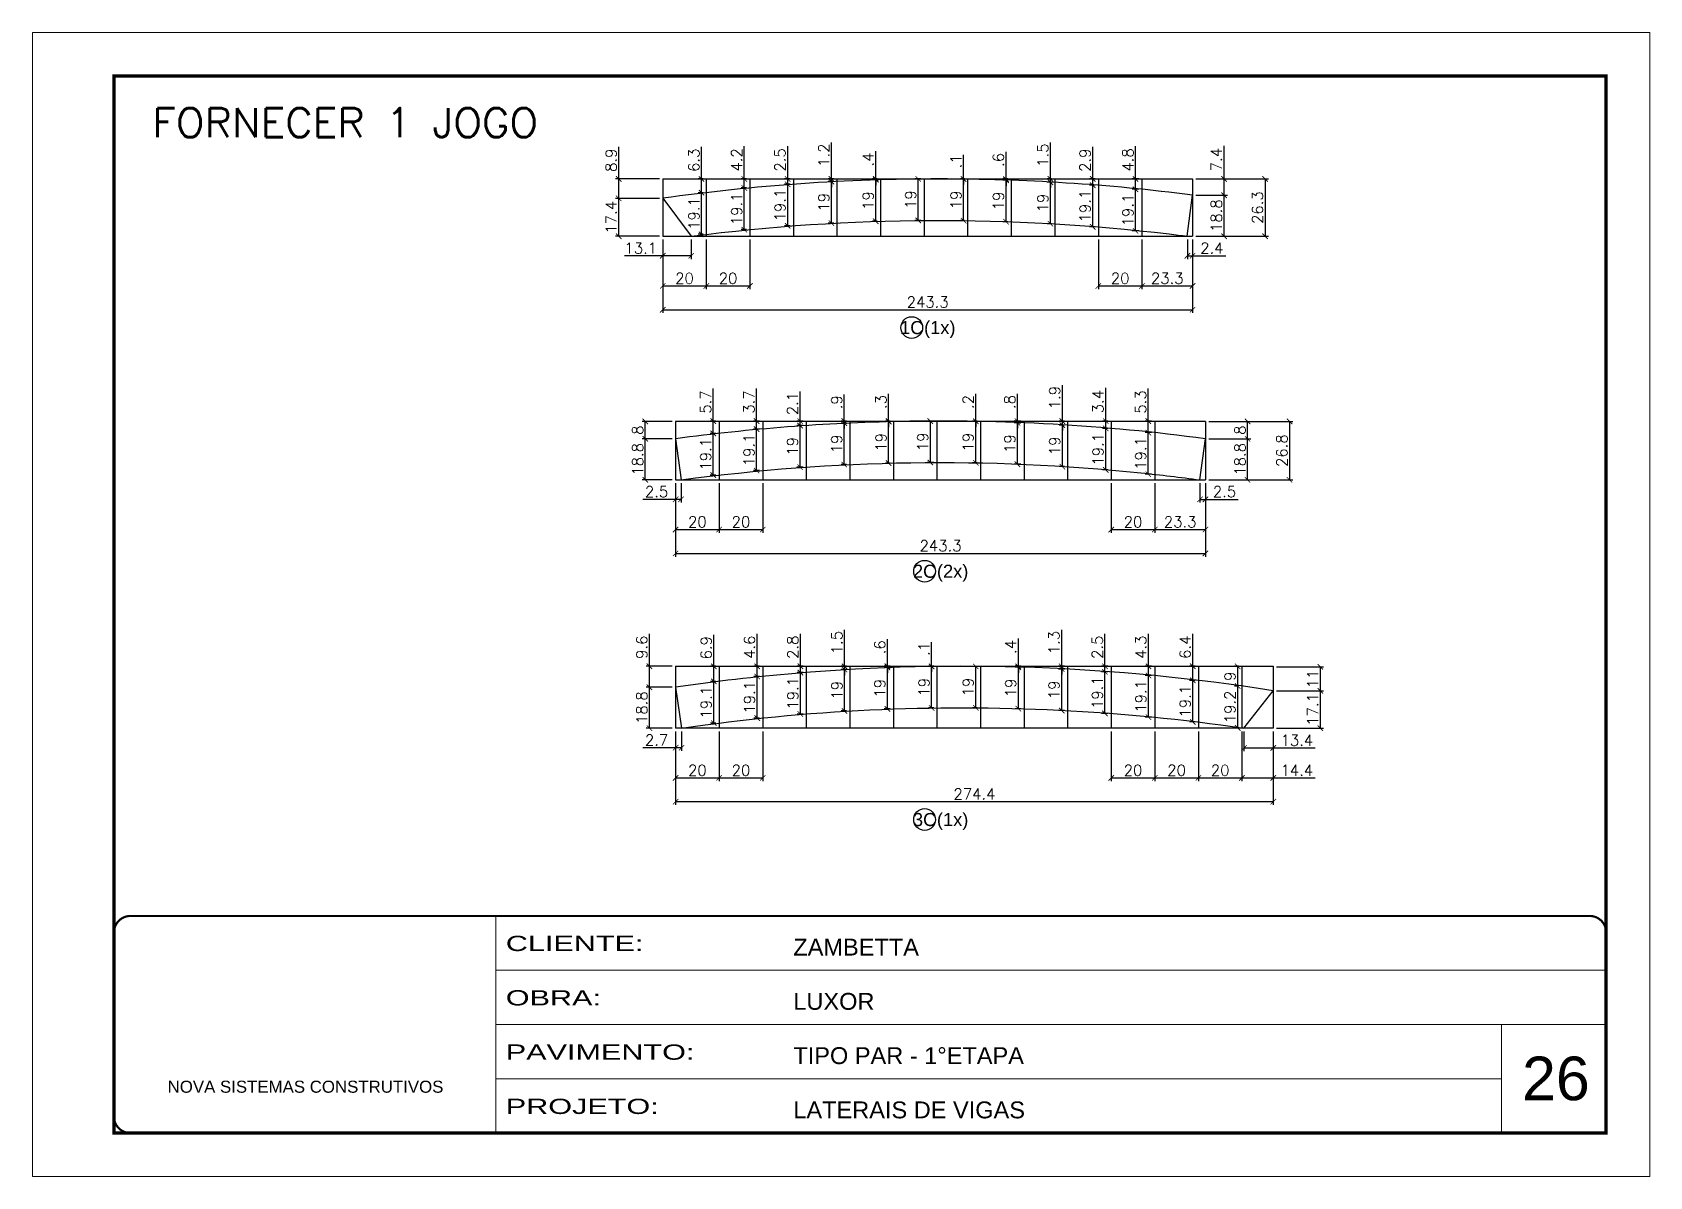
# Model space of a CAD drawing. Extents: x 3309 to 9563, y -2522 to 14608.
# Drawn here: x 4908 to 6393, y 6666 to 7716 of the extents above; entities that cross this region are included whole.
import ezdxf
from ezdxf.enums import TextEntityAlignment as Align

# ---------------------------------------------------------------- set-up
doc = ezdxf.new("R2010")
doc.units = 0
doc.header["$PDMODE"] = 35
doc.header["$PDSIZE"] = -10
doc.linetypes.add('CONTINUO', pattern=[0])
doc.linetypes.add('DASHED', pattern=[0.75, 0.5, -0.25])
for name, color, linetype, lineweight in [('CARIMBO', 255, 'Continuous', 9), ('Folhas', 255, 'Continuous', 9), ('SARRAFO DE PRESSAO', 251, 'DASHED', 9), ('Texto Seção', 7, 'Continuous', 15)]:
    doc.layers.add(name, color=color, linetype=linetype, lineweight=lineweight)
doc.layers.add('COTA', color=241, linetype='Continuous')
doc.layers.add('Romaneio', color=10, linetype='Continuous')
doc.styles.add('ARIAL', font='arial.ttf')
doc.styles.add('REGUA-120', font='ROMANS.shx', dxfattribs={"height": 15})
doc.styles.add('Romans', font='romans.shx')
doc.styles.add('Tecnologia', font='')
doc.styles.get('Tecnologia').set_extended_font_data('Forgotten Futurist')
doc.dimstyles.new('Cota Seção (2x)', dxfattribs={"dimtxt": 10, "dimasz": 5, "dimexe": 3, "dimexo": 3, "dimgap": 2, "dimtad": 3, "dimdec": 1, "dimlfac": 0.5, "dimzin": 12, "dimdsep": 46, "dimtxsty": 'Romans', "dimblk": 'ARCHTICK', "dimcen": 0, "dimclrd": 4, "dimclre": 4, "dimclrt": 1, "dimadec": 1, "dimazin": 3, "dimtfac": 1, "dimtdec": 1, "dimtmove": 0, "dimatfit": 3, "dimldrblk": 'OBLIQUE', "dimfxl": 1, "dimtolj": 1, "dimtzin": 12, "dimarcsym": 0})

msp = doc.modelspace()

# ---------------------------------------------------------------- texts
at = {"layer": 'CARIMBO', "style": 'ARIAL'}
msp.add_text('26', height=40, dxfattribs=at).set_placement((6275.73, 6736.55))
at = {"layer": 'Romaneio', "color": 255, "linetype": 'ByBlock', "style": 'ARIAL'}
for s, p in [('1C', (5715.32, 7445.48)), ('(1x)', (5741.07, 7445.48)), ('2C', (5727.13, 7221.93)), ('(2x)', (5752.88, 7221.93)), ('3C', (5727.13, 6994.08)), ('(1x)', (5752.88, 6994.08))]:
    msp.add_text(s, height=12, dxfattribs=at).set_placement(p, align=Align.MIDDLE_CENTER)
at = {"layer": 'Texto Seção', "style": 'REGUA-120', "width": 1.05}
msp.add_text('FORNECER 1 JOGO', height=26.5859, dxfattribs=at).set_placement((5018.12, 7620.27))

# ---------------------------------------------------------------- blocks, each defined once
blk = doc.blocks.new('9999999999')
at = {"color": 30, "linetype": 'CONTINUO'}
for p, q in [((98564.6, 34230.2), (98564.6, 34429.4)), ((98564.6, 34379.6), (99584, 34379.6)), ((98564.6, 34329.8), (99488, 34329.8)), ((99584, 34329.8), (99488, 34329.8)), ((99488, 34329.8), (99488, 34230.2)), ((98564.6, 34280), (99488, 34280))]:
    blk.add_line(p, q, dxfattribs=at)
at = {"color": 30, "linetype": 'CONTINUO', "const_width": 2}
blk.add_lwpolyline([(99584, 34230.2), (99584, 34414.4, 0.414214), (99569, 34429.4), (98229, 34429.4, 0.414214), (98214, 34414.4), (98214, 34245.2, 0.414214), (98229, 34230.2), (99584, 34230.2)], format="xyb", dxfattribs=at)
at = {"layer": 'Folhas'}
blk.add_lwpolyline([(98139, 34190.2), (99624, 34190.2), (99624, 35240.2), (98139, 35240.2)], close=True, dxfattribs=at)
at = {"layer": 'Folhas', "color": 30, "const_width": 3}
blk.add_lwpolyline([(98214, 34230.2), (99584, 34230.2), (99584, 35200.2), (98214, 35200.2)], close=True, dxfattribs=at)
at = {"color": 7, "linetype": 'Continuous', "ltscale": 5, "style": 'ARIAL'}
for s, height, p in [('ZAMBETTA', 15.48, (98837.7, 34393.1)), ('LUXOR', 15.48, (98837.7, 34343.3)), ('TIPO PAR - 1°ETAPA', 15.483, (98837.7, 34293.5)), ('NOVA SISTEMAS CONSTRUTIVOS', 11.059, (98263.2, 34267.2)), ('LATERAIS DE VIGAS', 15.483, (98837.7, 34243.7))]:
    blk.add_text(s, height=height, dxfattribs=at).set_placement(p)
at = {"layer": 'Folhas', "color": 7, "style": 'Tecnologia', "width": 1.5}
for s, p in [('CLIENTE:', (98573.7, 34397.2)), ('OBRA:', (98573.7, 34347.3)), ('PAVIMENTO:', (98573.7, 34297.5)), ('PROJETO:', (98573.7, 34247.7))]:
    blk.add_text(s, height=14, dxfattribs=at).set_placement(p)
blk = doc.blocks.new('_ArchTick')
at = {"color": 0, "linetype": 'ByBlock', "const_width": 0.15}
blk.add_lwpolyline([(-0.5, -0.5), (0.5, 0.5)], dxfattribs=at)
blk = doc.blocks.new('*D2992')
at = {"layer": 'COTA', "color": 4, "lineweight": -2, "transparency": 16777216}
for p, q in [((5486.7, 7526.3), (5486.7, 7458.9)), ((5973.2, 7526.3), (5973.2, 7458.9)), ((5486.7, 7461.9), (5973.2, 7461.9))]:
    blk.add_line(p, q, dxfattribs=at)
at = {"layer": 'Defpoints', "color": 0, "transparency": 16777216}
for p in [(5486.7, 7529.3), (5973.2, 7529.3), (5973.2, 7461.9)]:
    blk.add_point(p, dxfattribs=at)
at = {"layer": 'COTA', "color": 4, "lineweight": -2, "transparency": 16777216, "xscale": 5, "yscale": 5, "zscale": 5, "rotation": 180}
blk.add_blockref('_ArchTick', (5486.7, 7461.9), dxfattribs=at)
at = {"layer": 'COTA', "color": 4, "lineweight": -2, "transparency": 16777216, "xscale": 5, "yscale": 5, "zscale": 5}
blk.add_blockref('_ArchTick', (5973.2, 7461.9), dxfattribs=at)
at = {"layer": 'COTA', "color": 1, "transparency": 16777216, "insert": (5729.9, 7468.9), "char_height": 10, "attachment_point": 5, "style": 'Romans'}
blk.add_mtext('\\A1;243.3', dxfattribs=at)
blk = doc.blocks.new('_Oblique')
at = {"color": 0, "linetype": 'ByBlock', "lineweight": -2}
blk.add_line((-0.5, -0.5), (0.5, 0.5), dxfattribs=at)
blk = doc.blocks.new('*D2993')
at = {"layer": 'COTA', "color": 4, "lineweight": -2, "transparency": 16777216}
for p, q in [((5486.7, 7526.3), (5486.7, 7480.7)), ((5526.7, 7526.3), (5526.7, 7480.7)), ((5486.7, 7483.7), (5526.7, 7483.7))]:
    blk.add_line(p, q, dxfattribs=at)
at = {"layer": 'Defpoints', "color": 0, "transparency": 16777216}
for p in [(5486.7, 7529.3), (5526.7, 7529.3), (5526.7, 7483.7)]:
    blk.add_point(p, dxfattribs=at)
at = {"layer": 'COTA', "color": 4, "lineweight": -2, "transparency": 16777216, "xscale": 5, "yscale": 5, "zscale": 5, "rotation": 180}
blk.add_blockref('_ArchTick', (5486.7, 7483.7), dxfattribs=at)
at = {"layer": 'COTA', "color": 4, "lineweight": -2, "transparency": 16777216, "xscale": 5, "yscale": 5, "zscale": 5}
blk.add_blockref('_ArchTick', (5526.7, 7483.7), dxfattribs=at)
at = {"layer": 'COTA', "color": 1, "transparency": 16777216, "insert": (5506.7, 7490.7), "char_height": 10, "attachment_point": 5, "style": 'Romans'}
blk.add_mtext('\\A1;20', dxfattribs=at)
blk = doc.blocks.new('*D2994')
at = {"layer": 'COTA', "color": 4, "lineweight": -2, "transparency": 16777216}
for p, q in [((5526.7, 7526.3), (5526.7, 7480.7)), ((5566.7, 7526.3), (5566.7, 7480.7)), ((5526.7, 7483.7), (5566.7, 7483.7))]:
    blk.add_line(p, q, dxfattribs=at)
at = {"layer": 'Defpoints', "color": 0, "transparency": 16777216}
for p in [(5526.7, 7529.3), (5566.7, 7529.3), (5566.7, 7483.7)]:
    blk.add_point(p, dxfattribs=at)
at = {"layer": 'COTA', "color": 4, "lineweight": -2, "transparency": 16777216, "xscale": 5, "yscale": 5, "zscale": 5, "rotation": 180}
blk.add_blockref('_ArchTick', (5526.7, 7483.7), dxfattribs=at)
at = {"layer": 'COTA', "color": 4, "lineweight": -2, "transparency": 16777216, "xscale": 5, "yscale": 5, "zscale": 5}
blk.add_blockref('_ArchTick', (5566.7, 7483.7), dxfattribs=at)
at = {"layer": 'COTA', "color": 1, "transparency": 16777216, "insert": (5546.7, 7490.7), "char_height": 10, "attachment_point": 5, "style": 'Romans'}
blk.add_mtext('\\A1;20', dxfattribs=at)
blk = doc.blocks.new('*D2995')
at = {"layer": 'COTA', "color": 4, "lineweight": -2, "transparency": 16777216}
for p, q in [((5886.7, 7526.3), (5886.7, 7480.7)), ((5926.7, 7526.3), (5926.7, 7480.7)), ((5886.7, 7483.7), (5926.7, 7483.7))]:
    blk.add_line(p, q, dxfattribs=at)
at = {"layer": 'Defpoints', "color": 0, "transparency": 16777216}
for p in [(5886.7, 7529.3), (5926.7, 7529.3), (5926.7, 7483.7)]:
    blk.add_point(p, dxfattribs=at)
at = {"layer": 'COTA', "color": 4, "lineweight": -2, "transparency": 16777216, "xscale": 5, "yscale": 5, "zscale": 5, "rotation": 180}
blk.add_blockref('_ArchTick', (5886.7, 7483.7), dxfattribs=at)
at = {"layer": 'COTA', "color": 4, "lineweight": -2, "transparency": 16777216, "xscale": 5, "yscale": 5, "zscale": 5}
blk.add_blockref('_ArchTick', (5926.7, 7483.7), dxfattribs=at)
at = {"layer": 'COTA', "color": 1, "transparency": 16777216, "insert": (5906.7, 7490.7), "char_height": 10, "attachment_point": 5, "style": 'Romans'}
blk.add_mtext('\\A1;20', dxfattribs=at)
blk = doc.blocks.new('*D2996')
at = {"layer": 'COTA', "color": 4, "lineweight": -2, "transparency": 16777216}
for p, q in [((5926.7, 7526.3), (5926.7, 7480.7)), ((5973.2, 7526.3), (5973.2, 7480.7)), ((5926.7, 7483.7), (5973.2, 7483.7))]:
    blk.add_line(p, q, dxfattribs=at)
at = {"layer": 'Defpoints', "color": 0, "transparency": 16777216}
for p in [(5926.7, 7529.3), (5973.2, 7529.3), (5973.2, 7483.7)]:
    blk.add_point(p, dxfattribs=at)
at = {"layer": 'COTA', "color": 4, "lineweight": -2, "transparency": 16777216, "xscale": 5, "yscale": 5, "zscale": 5, "rotation": 180}
blk.add_blockref('_ArchTick', (5926.7, 7483.7), dxfattribs=at)
at = {"layer": 'COTA', "color": 4, "lineweight": -2, "transparency": 16777216, "xscale": 5, "yscale": 5, "zscale": 5}
blk.add_blockref('_ArchTick', (5973.2, 7483.7), dxfattribs=at)
at = {"layer": 'COTA', "color": 1, "transparency": 16777216, "insert": (5949.9, 7490.7), "char_height": 10, "attachment_point": 5, "style": 'Romans'}
blk.add_mtext('\\A1;23.3', dxfattribs=at)
blk = doc.blocks.new('*D2997')
at = {"layer": 'COTA', "color": 4, "lineweight": -2, "transparency": 16777216}
for p, q in [((5968.4, 7526.3), (5968.4, 7508.4)), ((5973.2, 7526.3), (5973.2, 7508.4)), ((5968.4, 7511.4), (5973.2, 7511.4)), ((5973.2, 7511.4), (6003.6, 7511.4))]:
    blk.add_line(p, q, dxfattribs=at)
at = {"layer": 'Defpoints', "color": 0, "transparency": 16777216}
for p in [(5968.4, 7529.3), (5973.2, 7529.3), (5973.2, 7511.4)]:
    blk.add_point(p, dxfattribs=at)
at = {"layer": 'COTA', "color": 4, "lineweight": -2, "transparency": 16777216, "xscale": 5, "yscale": 5, "zscale": 5, "rotation": 180}
blk.add_blockref('_ArchTick', (5968.4, 7511.4), dxfattribs=at)
at = {"layer": 'COTA', "color": 4, "lineweight": -2, "transparency": 16777216, "xscale": 5, "yscale": 5, "zscale": 5}
blk.add_blockref('_ArchTick', (5973.2, 7511.4), dxfattribs=at)
at = {"layer": 'COTA', "color": 1, "transparency": 16777216, "insert": (5990.9, 7518.4), "char_height": 10, "attachment_point": 5, "style": 'Romans'}
blk.add_mtext('\\A1;2.4', dxfattribs=at)
blk = doc.blocks.new('*D2998')
at = {"layer": 'COTA', "color": 4, "lineweight": -2, "transparency": 16777216}
for p, q in [((5486.7, 7526.3), (5486.7, 7508.4)), ((5512.9, 7526.3), (5512.9, 7508.4)), ((5486.7, 7511.4), (5451.5, 7511.4)), ((5512.9, 7511.4), (5486.7, 7511.4))]:
    blk.add_line(p, q, dxfattribs=at)
at = {"layer": 'Defpoints', "color": 0, "transparency": 16777216}
for p in [(5486.7, 7529.3), (5512.9, 7529.3), (5486.7, 7511.4)]:
    blk.add_point(p, dxfattribs=at)
at = {"layer": 'COTA', "color": 4, "lineweight": -2, "transparency": 16777216, "xscale": 5, "yscale": 5, "zscale": 5, "rotation": 180}
blk.add_blockref('_ArchTick', (5486.7, 7511.4), dxfattribs=at)
at = {"layer": 'COTA', "color": 4, "lineweight": -2, "transparency": 16777216, "xscale": 5, "yscale": 5, "zscale": 5}
blk.add_blockref('_ArchTick', (5512.9, 7511.4), dxfattribs=at)
at = {"layer": 'COTA', "color": 1, "transparency": 16777216, "insert": (5466.6, 7518.4), "char_height": 10, "attachment_point": 5, "style": 'Romans'}
blk.add_mtext('\\A1;13.1', dxfattribs=at)
blk = doc.blocks.new('*D2999')
at = {"layer": 'COTA', "color": 4, "lineweight": -2, "transparency": 16777216}
for p, q in [((5483.7, 7564.1), (5443.3, 7564.1)), ((5446.3, 7529.3), (5446.3, 7564.1)), ((5483.7, 7529.3), (5443.3, 7529.3))]:
    blk.add_line(p, q, dxfattribs=at)
at = {"layer": 'Defpoints', "color": 0, "transparency": 16777216}
for p in [(5446.3, 7564.1), (5486.7, 7564.1), (5486.7, 7529.3)]:
    blk.add_point(p, dxfattribs=at)
at = {"layer": 'COTA', "color": 4, "lineweight": -2, "transparency": 16777216, "xscale": 5, "yscale": 5, "zscale": 5}
for p, rotation in [((5446.3, 7564.1), 90), ((5446.3, 7529.3), 270)]:
    blk.add_blockref('_ArchTick', p, dxfattribs=dict(at, rotation=rotation))
at = {"layer": 'COTA', "color": 1, "transparency": 16777216, "insert": (5439.3, 7546.7), "char_height": 10, "attachment_point": 5, "rotation": 90, "style": 'Romans'}
blk.add_mtext('\\A1;17.4', dxfattribs=at)
blk = doc.blocks.new('*D3000')
at = {"layer": 'COTA', "color": 4, "lineweight": -2, "transparency": 16777216}
for p, q in [((5446.3, 7581.9), (5446.3, 7611.4)), ((5483.7, 7581.9), (5443.3, 7581.9)), ((5446.3, 7564.1), (5446.3, 7581.9)), ((5483.7, 7564.1), (5443.3, 7564.1))]:
    blk.add_line(p, q, dxfattribs=at)
at = {"layer": 'Defpoints', "color": 0, "transparency": 16777216}
for p in [(5446.3, 7581.9), (5486.7, 7581.9), (5486.7, 7564.1)]:
    blk.add_point(p, dxfattribs=at)
at = {"layer": 'COTA', "color": 4, "lineweight": -2, "transparency": 16777216, "xscale": 5, "yscale": 5, "zscale": 5}
for p, rotation in [((5446.3, 7581.9), 90), ((5446.3, 7564.1), 270)]:
    blk.add_blockref('_ArchTick', p, dxfattribs=dict(at, rotation=rotation))
at = {"layer": 'COTA', "color": 1, "transparency": 16777216, "insert": (5439.3, 7599.1), "char_height": 10, "attachment_point": 5, "rotation": 90, "style": 'Romans'}
blk.add_mtext('\\A1;8.9', dxfattribs=at)
blk = doc.blocks.new('*D3001')
at = {"layer": 'COTA', "color": 4, "lineweight": -2, "transparency": 16777216}
for p, q in [((5523.7, 7569.3), (5519.3, 7569.3)), ((5522.3, 7531.1), (5522.3, 7569.3)), ((5523.7, 7531.1), (5519.3, 7531.1))]:
    blk.add_line(p, q, dxfattribs=at)
at = {"layer": 'Defpoints', "color": 0, "transparency": 16777216}
for p in [(5522.3, 7569.3), (5526.7, 7569.3), (5526.7, 7531.1)]:
    blk.add_point(p, dxfattribs=at)
at = {"layer": 'COTA', "color": 4, "lineweight": -2, "transparency": 16777216, "xscale": 5, "yscale": 5, "zscale": 5}
for p, rotation in [((5522.3, 7569.3), 90), ((5522.3, 7531.1), 270)]:
    blk.add_blockref('_ArchTick', p, dxfattribs=dict(at, rotation=rotation))
at = {"layer": 'COTA', "color": 1, "transparency": 16777216, "insert": (5515.3, 7550.2), "char_height": 10, "attachment_point": 5, "rotation": 90, "style": 'Romans'}
blk.add_mtext('\\A1;19.1', dxfattribs=at)
blk = doc.blocks.new('*D3002')
at = {"layer": 'COTA', "color": 4, "lineweight": -2, "transparency": 16777216}
for p, q in [((5522.3, 7581.9), (5522.3, 7611.4)), ((5523.7, 7581.9), (5519.3, 7581.9)), ((5522.3, 7569.3), (5522.3, 7581.9)), ((5523.7, 7569.3), (5519.3, 7569.3))]:
    blk.add_line(p, q, dxfattribs=at)
at = {"layer": 'Defpoints', "color": 0, "transparency": 16777216}
for p in [(5522.3, 7581.9), (5526.7, 7581.9), (5526.7, 7569.3)]:
    blk.add_point(p, dxfattribs=at)
at = {"layer": 'COTA', "color": 4, "lineweight": -2, "transparency": 16777216, "xscale": 5, "yscale": 5, "zscale": 5}
for p, rotation in [((5522.3, 7581.9), 90), ((5522.3, 7569.3), 270)]:
    blk.add_blockref('_ArchTick', p, dxfattribs=dict(at, rotation=rotation))
at = {"layer": 'COTA', "color": 1, "transparency": 16777216, "insert": (5515.3, 7599.1), "char_height": 10, "attachment_point": 5, "rotation": 90, "style": 'Romans'}
blk.add_mtext('\\A1;6.3', dxfattribs=at)
blk = doc.blocks.new('*D3003')
at = {"layer": 'COTA', "color": 4, "lineweight": -2, "transparency": 16777216}
for p, q in [((5563.7, 7573.6), (5558.6, 7573.6)), ((5561.6, 7535.4), (5561.6, 7573.6)), ((5563.7, 7535.4), (5558.6, 7535.4))]:
    blk.add_line(p, q, dxfattribs=at)
at = {"layer": 'Defpoints', "color": 0, "transparency": 16777216}
for p in [(5561.6, 7573.6), (5566.7, 7573.6), (5566.7, 7535.4)]:
    blk.add_point(p, dxfattribs=at)
at = {"layer": 'COTA', "color": 4, "lineweight": -2, "transparency": 16777216, "xscale": 5, "yscale": 5, "zscale": 5}
for p, rotation in [((5561.6, 7573.6), 90), ((5561.6, 7535.4), 270)]:
    blk.add_blockref('_ArchTick', p, dxfattribs=dict(at, rotation=rotation))
at = {"layer": 'COTA', "color": 1, "transparency": 16777216, "insert": (5554.6, 7554.5), "char_height": 10, "attachment_point": 5, "rotation": 90, "style": 'Romans'}
blk.add_mtext('\\A1;19.1', dxfattribs=at)
blk = doc.blocks.new('*D3004')
at = {"layer": 'COTA', "color": 4, "lineweight": -2, "transparency": 16777216}
for p, q in [((5561.6, 7581.9), (5561.6, 7611.9)), ((5563.7, 7581.9), (5558.6, 7581.9)), ((5563.7, 7573.6), (5558.6, 7573.6)), ((5561.6, 7573.6), (5561.6, 7581.9))]:
    blk.add_line(p, q, dxfattribs=at)
at = {"layer": 'Defpoints', "color": 0, "transparency": 16777216}
for p in [(5561.6, 7581.9), (5566.7, 7581.9), (5566.7, 7573.6)]:
    blk.add_point(p, dxfattribs=at)
at = {"layer": 'COTA', "color": 4, "lineweight": -2, "transparency": 16777216, "xscale": 5, "yscale": 5, "zscale": 5}
for p, rotation in [((5561.6, 7581.9), 90), ((5561.6, 7573.6), 270)]:
    blk.add_blockref('_ArchTick', p, dxfattribs=dict(at, rotation=rotation))
at = {"layer": 'COTA', "color": 1, "transparency": 16777216, "insert": (5554.6, 7599.4), "char_height": 10, "attachment_point": 5, "rotation": 90, "style": 'Romans'}
blk.add_mtext('\\A1;4.2', dxfattribs=at)
blk = doc.blocks.new('*D3005')
at = {"layer": 'COTA', "color": 4, "lineweight": -2, "transparency": 16777216}
for p, q in [((5603.7, 7577), (5598.4, 7577)), ((5601.4, 7538.9), (5601.4, 7577)), ((5603.7, 7538.9), (5598.4, 7538.9))]:
    blk.add_line(p, q, dxfattribs=at)
at = {"layer": 'Defpoints', "color": 0, "transparency": 16777216}
for p in [(5601.4, 7577), (5606.7, 7577), (5606.7, 7538.9)]:
    blk.add_point(p, dxfattribs=at)
at = {"layer": 'COTA', "color": 4, "lineweight": -2, "transparency": 16777216, "xscale": 5, "yscale": 5, "zscale": 5}
for p, rotation in [((5601.4, 7577), 90), ((5601.4, 7538.9), 270)]:
    blk.add_blockref('_ArchTick', p, dxfattribs=dict(at, rotation=rotation))
at = {"layer": 'COTA', "color": 1, "transparency": 16777216, "insert": (5594.4, 7557.9), "char_height": 10, "attachment_point": 5, "rotation": 90, "style": 'Romans'}
blk.add_mtext('\\A1;19.1', dxfattribs=at)
blk = doc.blocks.new('*D3006')
at = {"layer": 'COTA', "color": 4, "lineweight": -2, "transparency": 16777216}
for p, q in [((5601.4, 7581.9), (5601.4, 7611.9)), ((5603.7, 7581.9), (5598.4, 7581.9)), ((5603.7, 7577), (5598.4, 7577)), ((5601.4, 7577), (5601.4, 7581.9))]:
    blk.add_line(p, q, dxfattribs=at)
at = {"layer": 'Defpoints', "color": 0, "transparency": 16777216}
for p in [(5601.4, 7581.9), (5606.7, 7581.9), (5606.7, 7577)]:
    blk.add_point(p, dxfattribs=at)
at = {"layer": 'COTA', "color": 4, "lineweight": -2, "transparency": 16777216, "xscale": 5, "yscale": 5, "zscale": 5}
for p, rotation in [((5601.4, 7581.9), 90), ((5601.4, 7577), 270)]:
    blk.add_blockref('_ArchTick', p, dxfattribs=dict(at, rotation=rotation))
at = {"layer": 'COTA', "color": 1, "transparency": 16777216, "insert": (5594.4, 7599.4), "char_height": 10, "attachment_point": 5, "rotation": 90, "style": 'Romans'}
blk.add_mtext('\\A1;2.5', dxfattribs=at)
blk = doc.blocks.new('*D3007')
at = {"layer": 'COTA', "color": 4, "lineweight": -2, "transparency": 16777216}
for p, q in [((5643.7, 7579.5), (5638.6, 7579.5)), ((5641.6, 7541.4), (5641.6, 7579.5)), ((5643.7, 7541.4), (5638.6, 7541.4))]:
    blk.add_line(p, q, dxfattribs=at)
at = {"layer": 'Defpoints', "color": 0, "transparency": 16777216}
for p in [(5641.6, 7579.5), (5646.7, 7579.5), (5646.7, 7541.4)]:
    blk.add_point(p, dxfattribs=at)
at = {"layer": 'COTA', "color": 4, "lineweight": -2, "transparency": 16777216, "xscale": 5, "yscale": 5, "zscale": 5}
for p, rotation in [((5641.6, 7579.5), 90), ((5641.6, 7541.4), 270)]:
    blk.add_blockref('_ArchTick', p, dxfattribs=dict(at, rotation=rotation))
at = {"layer": 'COTA', "color": 1, "transparency": 16777216, "insert": (5634.6, 7560.5), "char_height": 10, "attachment_point": 5, "rotation": 90, "style": 'Romans'}
blk.add_mtext('\\A1;19', dxfattribs=at)
blk = doc.blocks.new('*D3008')
at = {"layer": 'COTA', "color": 4, "lineweight": -2, "transparency": 16777216}
for p, q in [((5641.6, 7581.9), (5641.6, 7615.4)), ((5643.7, 7581.9), (5638.6, 7581.9)), ((5643.7, 7579.5), (5638.6, 7579.5)), ((5641.6, 7579.5), (5641.6, 7581.9)), ((5641.6, 7579.5), (5641.6, 7574.5))]:
    blk.add_line(p, q, dxfattribs=at)
at = {"layer": 'Defpoints', "color": 0, "transparency": 16777216}
for p in [(5641.6, 7581.9), (5646.7, 7581.9), (5646.7, 7579.5)]:
    blk.add_point(p, dxfattribs=at)
at = {"layer": 'COTA', "color": 4, "lineweight": -2, "transparency": 16777216, "xscale": 5, "yscale": 5, "zscale": 5}
for p, rotation in [((5641.6, 7581.9), 270), ((5641.6, 7579.5), 90)]:
    blk.add_blockref('_ArchTick', p, dxfattribs=dict(at, rotation=rotation))
at = {"layer": 'COTA', "color": 1, "transparency": 16777216, "insert": (5634.6, 7603.7), "char_height": 10, "attachment_point": 5, "rotation": 90, "style": 'Romans'}
blk.add_mtext('\\A1;1.2', dxfattribs=at)
blk = doc.blocks.new('*D3009')
at = {"layer": 'COTA', "color": 4, "lineweight": -2, "transparency": 16777216}
for p, q in [((5683.7, 7581.1), (5679.3, 7581.1)), ((5682.3, 7543.1), (5682.3, 7581.1)), ((5683.7, 7543.1), (5679.3, 7543.1))]:
    blk.add_line(p, q, dxfattribs=at)
at = {"layer": 'Defpoints', "color": 0, "transparency": 16777216}
for p in [(5682.3, 7581.1), (5686.7, 7581.1), (5686.7, 7543.1)]:
    blk.add_point(p, dxfattribs=at)
at = {"layer": 'COTA', "color": 4, "lineweight": -2, "transparency": 16777216, "xscale": 5, "yscale": 5, "zscale": 5}
for p, rotation in [((5682.3, 7581.1), 90), ((5682.3, 7543.1), 270)]:
    blk.add_blockref('_ArchTick', p, dxfattribs=dict(at, rotation=rotation))
at = {"layer": 'COTA', "color": 1, "transparency": 16777216, "insert": (5675.3, 7562.1), "char_height": 10, "attachment_point": 5, "rotation": 90, "style": 'Romans'}
blk.add_mtext('\\A1;19', dxfattribs=at)
blk = doc.blocks.new('*D3010')
at = {"layer": 'COTA', "color": 4, "lineweight": -2, "transparency": 16777216}
for p, q in [((5682.3, 7581.9), (5682.3, 7607.3)), ((5683.7, 7581.9), (5679.3, 7581.9)), ((5683.7, 7581.1), (5679.3, 7581.1)), ((5682.3, 7581.1), (5682.3, 7581.9)), ((5682.3, 7581.1), (5682.3, 7576.1))]:
    blk.add_line(p, q, dxfattribs=at)
at = {"layer": 'Defpoints', "color": 0, "transparency": 16777216}
for p in [(5682.3, 7581.9), (5686.7, 7581.9), (5686.7, 7581.1)]:
    blk.add_point(p, dxfattribs=at)
at = {"layer": 'COTA', "color": 4, "lineweight": -2, "transparency": 16777216, "xscale": 5, "yscale": 5, "zscale": 5}
for p, rotation in [((5682.3, 7581.9), 270), ((5682.3, 7581.1), 90)]:
    blk.add_blockref('_ArchTick', p, dxfattribs=dict(at, rotation=rotation))
at = {"layer": 'COTA', "color": 1, "transparency": 16777216, "insert": (5675.3, 7599.6), "char_height": 10, "attachment_point": 5, "rotation": 90, "style": 'Romans'}
blk.add_mtext('\\A1;.4', dxfattribs=at)
blk = doc.blocks.new('*D3011')
at = {"layer": 'COTA', "color": 4, "lineweight": -2, "transparency": 16777216}
for p, q in [((5723.7, 7581.9), (5718.3, 7581.9)), ((5721.3, 7543.9), (5721.3, 7581.9)), ((5723.7, 7543.9), (5718.3, 7543.9))]:
    blk.add_line(p, q, dxfattribs=at)
at = {"layer": 'Defpoints', "color": 0, "transparency": 16777216}
for p in [(5721.3, 7581.9), (5726.7, 7581.9), (5726.7, 7543.9)]:
    blk.add_point(p, dxfattribs=at)
at = {"layer": 'COTA', "color": 4, "lineweight": -2, "transparency": 16777216, "xscale": 5, "yscale": 5, "zscale": 5}
for p, rotation in [((5721.3, 7581.9), 90), ((5721.3, 7543.9), 270)]:
    blk.add_blockref('_ArchTick', p, dxfattribs=dict(at, rotation=rotation))
at = {"layer": 'COTA', "color": 1, "transparency": 16777216, "insert": (5714.3, 7562.9), "char_height": 10, "attachment_point": 5, "rotation": 90, "style": 'Romans'}
blk.add_mtext('\\A1;19', dxfattribs=at)
blk = doc.blocks.new('*D3012')
at = {"layer": 'COTA', "color": 4, "lineweight": -2, "transparency": 16777216}
for p, q in [((5763.7, 7581.7), (5760, 7581.7)), ((5763, 7543.7), (5763, 7581.7)), ((5763.7, 7543.7), (5760, 7543.7))]:
    blk.add_line(p, q, dxfattribs=at)
at = {"layer": 'Defpoints', "color": 0, "transparency": 16777216}
for p in [(5763, 7581.7), (5766.7, 7581.7), (5766.7, 7543.7)]:
    blk.add_point(p, dxfattribs=at)
at = {"layer": 'COTA', "color": 4, "lineweight": -2, "transparency": 16777216, "xscale": 5, "yscale": 5, "zscale": 5}
for p, rotation in [((5763, 7581.7), 90), ((5763, 7543.7), 270)]:
    blk.add_blockref('_ArchTick', p, dxfattribs=dict(at, rotation=rotation))
at = {"layer": 'COTA', "color": 1, "transparency": 16777216, "insert": (5756, 7562.7), "char_height": 10, "attachment_point": 5, "rotation": 90, "style": 'Romans'}
blk.add_mtext('\\A1;19', dxfattribs=at)
blk = doc.blocks.new('*D3013')
at = {"layer": 'COTA', "color": 4, "lineweight": -2, "transparency": 16777216}
for p, q in [((5763, 7581.9), (5763, 7604)), ((5763.7, 7581.9), (5760, 7581.9)), ((5763.7, 7581.7), (5760, 7581.7)), ((5763, 7581.7), (5763, 7581.9)), ((5763, 7581.7), (5763, 7576.7))]:
    blk.add_line(p, q, dxfattribs=at)
at = {"layer": 'Defpoints', "color": 0, "transparency": 16777216}
for p in [(5763, 7581.9), (5766.7, 7581.9), (5766.7, 7581.7)]:
    blk.add_point(p, dxfattribs=at)
at = {"layer": 'COTA', "color": 4, "lineweight": -2, "transparency": 16777216, "xscale": 5, "yscale": 5, "zscale": 5}
for p, rotation in [((5763, 7581.9), 270), ((5763, 7581.7), 90)]:
    blk.add_blockref('_ArchTick', p, dxfattribs=dict(at, rotation=rotation))
at = {"layer": 'COTA', "color": 1, "transparency": 16777216, "insert": (5756, 7598), "char_height": 10, "attachment_point": 5, "rotation": 90, "style": 'Romans'}
blk.add_mtext('\\A1;.1', dxfattribs=at)
blk = doc.blocks.new('*D3014')
at = {"layer": 'COTA', "color": 4, "lineweight": -2, "transparency": 16777216}
for p, q in [((5803.7, 7580.7), (5798.9, 7580.7)), ((5801.9, 7542.7), (5801.9, 7580.7)), ((5803.7, 7542.7), (5798.9, 7542.7))]:
    blk.add_line(p, q, dxfattribs=at)
at = {"layer": 'Defpoints', "color": 0, "transparency": 16777216}
for p in [(5801.9, 7580.7), (5806.7, 7580.7), (5806.7, 7542.7)]:
    blk.add_point(p, dxfattribs=at)
at = {"layer": 'COTA', "color": 4, "lineweight": -2, "transparency": 16777216, "xscale": 5, "yscale": 5, "zscale": 5}
for p, rotation in [((5801.9, 7580.7), 90), ((5801.9, 7542.7), 270)]:
    blk.add_blockref('_ArchTick', p, dxfattribs=dict(at, rotation=rotation))
at = {"layer": 'COTA', "color": 1, "transparency": 16777216, "insert": (5794.9, 7561.7), "char_height": 10, "attachment_point": 5, "rotation": 90, "style": 'Romans'}
blk.add_mtext('\\A1;19', dxfattribs=at)
blk = doc.blocks.new('*D3015')
at = {"layer": 'COTA', "color": 4, "lineweight": -2, "transparency": 16777216}
for p, q in [((5801.9, 7581.9), (5801.9, 7606.9)), ((5803.7, 7581.9), (5798.9, 7581.9)), ((5803.7, 7580.7), (5798.9, 7580.7)), ((5801.9, 7580.7), (5801.9, 7581.9)), ((5801.9, 7580.7), (5801.9, 7575.7))]:
    blk.add_line(p, q, dxfattribs=at)
at = {"layer": 'Defpoints', "color": 0, "transparency": 16777216}
for p in [(5801.9, 7581.9), (5806.7, 7581.9), (5806.7, 7580.7)]:
    blk.add_point(p, dxfattribs=at)
at = {"layer": 'COTA', "color": 4, "lineweight": -2, "transparency": 16777216, "xscale": 5, "yscale": 5, "zscale": 5}
for p, rotation in [((5801.9, 7581.9), 270), ((5801.9, 7580.7), 90)]:
    blk.add_blockref('_ArchTick', p, dxfattribs=dict(at, rotation=rotation))
at = {"layer": 'COTA', "color": 1, "transparency": 16777216, "insert": (5794.9, 7599.4), "char_height": 10, "attachment_point": 5, "rotation": 90, "style": 'Romans'}
blk.add_mtext('\\A1;.6', dxfattribs=at)
blk = doc.blocks.new('*D3016')
at = {"layer": 'COTA', "color": 4, "lineweight": -2, "transparency": 16777216}
for p, q in [((5843.7, 7578.8), (5839.7, 7578.8)), ((5842.7, 7540.8), (5842.7, 7578.8)), ((5843.7, 7540.8), (5839.7, 7540.8))]:
    blk.add_line(p, q, dxfattribs=at)
at = {"layer": 'Defpoints', "color": 0, "transparency": 16777216}
for p in [(5842.7, 7578.8), (5846.7, 7578.8), (5846.7, 7540.8)]:
    blk.add_point(p, dxfattribs=at)
at = {"layer": 'COTA', "color": 4, "lineweight": -2, "transparency": 16777216, "xscale": 5, "yscale": 5, "zscale": 5}
for p, rotation in [((5842.7, 7578.8), 90), ((5842.7, 7540.8), 270)]:
    blk.add_blockref('_ArchTick', p, dxfattribs=dict(at, rotation=rotation))
at = {"layer": 'COTA', "color": 1, "transparency": 16777216, "insert": (5835.7, 7559.8), "char_height": 10, "attachment_point": 5, "rotation": 90, "style": 'Romans'}
blk.add_mtext('\\A1;19', dxfattribs=at)
blk = doc.blocks.new('*D3017')
at = {"layer": 'COTA', "color": 4, "lineweight": -2, "transparency": 16777216}
for p, q in [((5842.7, 7581.9), (5842.7, 7615.4)), ((5843.7, 7581.9), (5839.7, 7581.9)), ((5843.7, 7578.8), (5839.7, 7578.8)), ((5842.7, 7578.8), (5842.7, 7581.9)), ((5842.7, 7578.8), (5842.7, 7573.8))]:
    blk.add_line(p, q, dxfattribs=at)
at = {"layer": 'Defpoints', "color": 0, "transparency": 16777216}
for p in [(5842.7, 7581.9), (5846.7, 7581.9), (5846.7, 7578.8)]:
    blk.add_point(p, dxfattribs=at)
at = {"layer": 'COTA', "color": 4, "lineweight": -2, "transparency": 16777216, "xscale": 5, "yscale": 5, "zscale": 5}
for p, rotation in [((5842.7, 7581.9), 270), ((5842.7, 7578.8), 90)]:
    blk.add_blockref('_ArchTick', p, dxfattribs=dict(at, rotation=rotation))
at = {"layer": 'COTA', "color": 1, "transparency": 16777216, "insert": (5835.7, 7603.7), "char_height": 10, "attachment_point": 5, "rotation": 90, "style": 'Romans'}
blk.add_mtext('\\A1;1.5', dxfattribs=at)
blk = doc.blocks.new('*D3018')
at = {"layer": 'COTA', "color": 4, "lineweight": -2, "transparency": 16777216}
for p, q in [((5883.7, 7576.1), (5878.5, 7576.1)), ((5881.5, 7537.9), (5881.5, 7576.1)), ((5883.7, 7537.9), (5878.5, 7537.9))]:
    blk.add_line(p, q, dxfattribs=at)
at = {"layer": 'Defpoints', "color": 0, "transparency": 16777216}
for p in [(5881.5, 7576.1), (5886.7, 7576.1), (5886.7, 7537.9)]:
    blk.add_point(p, dxfattribs=at)
at = {"layer": 'COTA', "color": 4, "lineweight": -2, "transparency": 16777216, "xscale": 5, "yscale": 5, "zscale": 5}
for p, rotation in [((5881.5, 7576.1), 90), ((5881.5, 7537.9), 270)]:
    blk.add_blockref('_ArchTick', p, dxfattribs=dict(at, rotation=rotation))
at = {"layer": 'COTA', "color": 1, "transparency": 16777216, "insert": (5874.5, 7557), "char_height": 10, "attachment_point": 5, "rotation": 90, "style": 'Romans'}
blk.add_mtext('\\A1;19.1', dxfattribs=at)
blk = doc.blocks.new('*D3019')
at = {"layer": 'COTA', "color": 4, "lineweight": -2, "transparency": 16777216}
for p, q in [((5881.5, 7581.9), (5881.5, 7611.4)), ((5883.7, 7581.9), (5878.5, 7581.9)), ((5883.7, 7576.1), (5878.5, 7576.1)), ((5881.5, 7576.1), (5881.5, 7581.9))]:
    blk.add_line(p, q, dxfattribs=at)
at = {"layer": 'Defpoints', "color": 0, "transparency": 16777216}
for p in [(5881.5, 7581.9), (5886.7, 7581.9), (5886.7, 7576.1)]:
    blk.add_point(p, dxfattribs=at)
at = {"layer": 'COTA', "color": 4, "lineweight": -2, "transparency": 16777216, "xscale": 5, "yscale": 5, "zscale": 5}
for p, rotation in [((5881.5, 7581.9), 90), ((5881.5, 7576.1), 270)]:
    blk.add_blockref('_ArchTick', p, dxfattribs=dict(at, rotation=rotation))
at = {"layer": 'COTA', "color": 1, "transparency": 16777216, "insert": (5874.5, 7599.1), "char_height": 10, "attachment_point": 5, "rotation": 90, "style": 'Romans'}
blk.add_mtext('\\A1;2.9', dxfattribs=at)
blk = doc.blocks.new('*D3020')
at = {"layer": 'COTA', "color": 4, "lineweight": -2, "transparency": 16777216}
for p, q in [((5923.7, 7572.4), (5917.8, 7572.4)), ((5920.8, 7534.2), (5920.8, 7572.4)), ((5923.7, 7534.2), (5917.8, 7534.2))]:
    blk.add_line(p, q, dxfattribs=at)
at = {"layer": 'Defpoints', "color": 0, "transparency": 16777216}
for p in [(5920.8, 7572.4), (5926.7, 7572.4), (5926.7, 7534.2)]:
    blk.add_point(p, dxfattribs=at)
at = {"layer": 'COTA', "color": 4, "lineweight": -2, "transparency": 16777216, "xscale": 5, "yscale": 5, "zscale": 5}
for p, rotation in [((5920.8, 7572.4), 90), ((5920.8, 7534.2), 270)]:
    blk.add_blockref('_ArchTick', p, dxfattribs=dict(at, rotation=rotation))
at = {"layer": 'COTA', "color": 1, "transparency": 16777216, "insert": (5913.8, 7553.3), "char_height": 10, "attachment_point": 5, "rotation": 90, "style": 'Romans'}
blk.add_mtext('\\A1;19.1', dxfattribs=at)
blk = doc.blocks.new('*D3021')
at = {"layer": 'COTA', "color": 4, "lineweight": -2, "transparency": 16777216}
for p, q in [((5920.8, 7581.9), (5920.8, 7611.9)), ((5923.7, 7581.9), (5917.8, 7581.9)), ((5920.8, 7572.4), (5920.8, 7581.9)), ((5923.7, 7572.4), (5917.8, 7572.4))]:
    blk.add_line(p, q, dxfattribs=at)
at = {"layer": 'Defpoints', "color": 0, "transparency": 16777216}
for p in [(5920.8, 7581.9), (5926.7, 7581.9), (5926.7, 7572.4)]:
    blk.add_point(p, dxfattribs=at)
at = {"layer": 'COTA', "color": 4, "lineweight": -2, "transparency": 16777216, "xscale": 5, "yscale": 5, "zscale": 5}
for p, rotation in [((5920.8, 7581.9), 90), ((5920.8, 7572.4), 270)]:
    blk.add_blockref('_ArchTick', p, dxfattribs=dict(at, rotation=rotation))
at = {"layer": 'COTA', "color": 1, "transparency": 16777216, "insert": (5913.8, 7599.4), "char_height": 10, "attachment_point": 5, "rotation": 90, "style": 'Romans'}
blk.add_mtext('\\A1;4.8', dxfattribs=at)
blk = doc.blocks.new('*D3022')
at = {"layer": 'COTA', "color": 4, "lineweight": -2, "transparency": 16777216}
for p, q in [((5976.2, 7567), (6005.1, 7567)), ((6002.1, 7529.3), (6002.1, 7567)), ((5976.2, 7529.3), (6005.1, 7529.3))]:
    blk.add_line(p, q, dxfattribs=at)
at = {"layer": 'Defpoints', "color": 0, "transparency": 16777216}
for p in [(5973.2, 7567), (6002.1, 7567), (5973.2, 7529.3)]:
    blk.add_point(p, dxfattribs=at)
at = {"layer": 'COTA', "color": 4, "lineweight": -2, "transparency": 16777216, "xscale": 5, "yscale": 5, "zscale": 5}
for p, rotation in [((6002.1, 7567), 90), ((6002.1, 7529.3), 270)]:
    blk.add_blockref('_ArchTick', p, dxfattribs=dict(at, rotation=rotation))
at = {"layer": 'COTA', "color": 1, "transparency": 16777216, "insert": (5995.1, 7548.2), "char_height": 10, "attachment_point": 5, "rotation": 90, "style": 'Romans'}
blk.add_mtext('\\A1;18.8', dxfattribs=at)
blk = doc.blocks.new('*D3023')
at = {"layer": 'COTA', "color": 4, "lineweight": -2, "transparency": 16777216}
for p, q in [((6002.1, 7581.9), (6002.1, 7612.3)), ((5976.2, 7581.9), (6005.1, 7581.9)), ((6002.1, 7567), (6002.1, 7581.9)), ((5976.2, 7567), (6005.1, 7567))]:
    blk.add_line(p, q, dxfattribs=at)
at = {"layer": 'Defpoints', "color": 0, "transparency": 16777216}
for p in [(5973.2, 7581.9), (6002.1, 7581.9), (5973.2, 7567)]:
    blk.add_point(p, dxfattribs=at)
at = {"layer": 'COTA', "color": 4, "lineweight": -2, "transparency": 16777216, "xscale": 5, "yscale": 5, "zscale": 5}
for p, rotation in [((6002.1, 7581.9), 90), ((6002.1, 7567), 270)]:
    blk.add_blockref('_ArchTick', p, dxfattribs=dict(at, rotation=rotation))
at = {"layer": 'COTA', "color": 1, "transparency": 16777216, "insert": (5995.1, 7599.6), "char_height": 10, "attachment_point": 5, "rotation": 90, "style": 'Romans'}
blk.add_mtext('\\A1;7.4', dxfattribs=at)
blk = doc.blocks.new('*D3024')
at = {"layer": 'COTA', "color": 4, "lineweight": -2, "transparency": 16777216}
for p, q in [((5976.2, 7581.9), (6042.8, 7581.9)), ((6039.8, 7581.9), (6039.8, 7529.3)), ((5976.2, 7529.3), (6042.8, 7529.3))]:
    blk.add_line(p, q, dxfattribs=at)
at = {"layer": 'Defpoints', "color": 0, "transparency": 16777216}
for p in [(5973.2, 7581.9), (5973.2, 7529.3), (6039.8, 7529.3)]:
    blk.add_point(p, dxfattribs=at)
at = {"layer": 'COTA', "color": 4, "lineweight": -2, "transparency": 16777216, "xscale": 5, "yscale": 5, "zscale": 5}
for p, rotation in [((6039.8, 7581.9), 90), ((6039.8, 7529.3), 270)]:
    blk.add_blockref('_ArchTick', p, dxfattribs=dict(at, rotation=rotation))
at = {"layer": 'COTA', "color": 1, "transparency": 16777216, "insert": (6032.8, 7555.6), "char_height": 10, "attachment_point": 5, "rotation": 90, "style": 'Romans'}
blk.add_mtext('\\A1;26.3', dxfattribs=at)
blk = doc.blocks.new('*D3025')
at = {"layer": 'COTA', "color": 4, "lineweight": -2, "transparency": 16777216}
for p, q in [((5498.5, 7302.8), (5498.5, 7235.3)), ((5985, 7302.8), (5985, 7235.3)), ((5498.5, 7238.3), (5985, 7238.3))]:
    blk.add_line(p, q, dxfattribs=at)
at = {"layer": 'Defpoints', "color": 0, "transparency": 16777216}
for p in [(5498.5, 7305.8), (5985, 7305.8), (5985, 7238.3)]:
    blk.add_point(p, dxfattribs=at)
at = {"layer": 'COTA', "color": 4, "lineweight": -2, "transparency": 16777216, "xscale": 5, "yscale": 5, "zscale": 5, "rotation": 180}
blk.add_blockref('_ArchTick', (5498.5, 7238.3), dxfattribs=at)
at = {"layer": 'COTA', "color": 4, "lineweight": -2, "transparency": 16777216, "xscale": 5, "yscale": 5, "zscale": 5}
blk.add_blockref('_ArchTick', (5985, 7238.3), dxfattribs=at)
at = {"layer": 'COTA', "color": 1, "transparency": 16777216, "insert": (5741.8, 7245.3), "char_height": 10, "attachment_point": 5, "style": 'Romans'}
blk.add_mtext('\\A1;243.3', dxfattribs=at)
blk = doc.blocks.new('*D3026')
at = {"layer": 'COTA', "color": 4, "lineweight": -2, "transparency": 16777216}
for p, q in [((5498.5, 7302.8), (5498.5, 7257.2)), ((5538.5, 7302.8), (5538.5, 7257.2)), ((5498.5, 7260.2), (5538.5, 7260.2))]:
    blk.add_line(p, q, dxfattribs=at)
at = {"layer": 'Defpoints', "color": 0, "transparency": 16777216}
for p in [(5498.5, 7305.8), (5538.5, 7305.8), (5538.5, 7260.2)]:
    blk.add_point(p, dxfattribs=at)
at = {"layer": 'COTA', "color": 4, "lineweight": -2, "transparency": 16777216, "xscale": 5, "yscale": 5, "zscale": 5, "rotation": 180}
blk.add_blockref('_ArchTick', (5498.5, 7260.2), dxfattribs=at)
at = {"layer": 'COTA', "color": 4, "lineweight": -2, "transparency": 16777216, "xscale": 5, "yscale": 5, "zscale": 5}
blk.add_blockref('_ArchTick', (5538.5, 7260.2), dxfattribs=at)
at = {"layer": 'COTA', "color": 1, "transparency": 16777216, "insert": (5518.5, 7267.2), "char_height": 10, "attachment_point": 5, "style": 'Romans'}
blk.add_mtext('\\A1;20', dxfattribs=at)
blk = doc.blocks.new('*D3027')
at = {"layer": 'COTA', "color": 4, "lineweight": -2, "transparency": 16777216}
for p, q in [((5538.5, 7302.8), (5538.5, 7257.2)), ((5578.5, 7302.8), (5578.5, 7257.2)), ((5538.5, 7260.2), (5578.5, 7260.2))]:
    blk.add_line(p, q, dxfattribs=at)
at = {"layer": 'Defpoints', "color": 0, "transparency": 16777216}
for p in [(5538.5, 7305.8), (5578.5, 7305.8), (5578.5, 7260.2)]:
    blk.add_point(p, dxfattribs=at)
at = {"layer": 'COTA', "color": 4, "lineweight": -2, "transparency": 16777216, "xscale": 5, "yscale": 5, "zscale": 5, "rotation": 180}
blk.add_blockref('_ArchTick', (5538.5, 7260.2), dxfattribs=at)
at = {"layer": 'COTA', "color": 4, "lineweight": -2, "transparency": 16777216, "xscale": 5, "yscale": 5, "zscale": 5}
blk.add_blockref('_ArchTick', (5578.5, 7260.2), dxfattribs=at)
at = {"layer": 'COTA', "color": 1, "transparency": 16777216, "insert": (5558.5, 7267.2), "char_height": 10, "attachment_point": 5, "style": 'Romans'}
blk.add_mtext('\\A1;20', dxfattribs=at)
blk = doc.blocks.new('*D3028')
at = {"layer": 'COTA', "color": 4, "lineweight": -2, "transparency": 16777216}
for p, q in [((5898.5, 7302.8), (5898.5, 7257.2)), ((5938.5, 7302.8), (5938.5, 7257.2)), ((5898.5, 7260.2), (5938.5, 7260.2))]:
    blk.add_line(p, q, dxfattribs=at)
at = {"layer": 'Defpoints', "color": 0, "transparency": 16777216}
for p in [(5898.5, 7305.8), (5938.5, 7305.8), (5938.5, 7260.2)]:
    blk.add_point(p, dxfattribs=at)
at = {"layer": 'COTA', "color": 4, "lineweight": -2, "transparency": 16777216, "xscale": 5, "yscale": 5, "zscale": 5, "rotation": 180}
blk.add_blockref('_ArchTick', (5898.5, 7260.2), dxfattribs=at)
at = {"layer": 'COTA', "color": 4, "lineweight": -2, "transparency": 16777216, "xscale": 5, "yscale": 5, "zscale": 5}
blk.add_blockref('_ArchTick', (5938.5, 7260.2), dxfattribs=at)
at = {"layer": 'COTA', "color": 1, "transparency": 16777216, "insert": (5918.5, 7267.2), "char_height": 10, "attachment_point": 5, "style": 'Romans'}
blk.add_mtext('\\A1;20', dxfattribs=at)
blk = doc.blocks.new('*D3029')
at = {"layer": 'COTA', "color": 4, "lineweight": -2, "transparency": 16777216}
for p, q in [((5938.5, 7302.8), (5938.5, 7257.2)), ((5985, 7302.8), (5985, 7257.2)), ((5938.5, 7260.2), (5985, 7260.2))]:
    blk.add_line(p, q, dxfattribs=at)
at = {"layer": 'Defpoints', "color": 0, "transparency": 16777216}
for p in [(5938.5, 7305.8), (5985, 7305.8), (5985, 7260.2)]:
    blk.add_point(p, dxfattribs=at)
at = {"layer": 'COTA', "color": 4, "lineweight": -2, "transparency": 16777216, "xscale": 5, "yscale": 5, "zscale": 5, "rotation": 180}
blk.add_blockref('_ArchTick', (5938.5, 7260.2), dxfattribs=at)
at = {"layer": 'COTA', "color": 4, "lineweight": -2, "transparency": 16777216, "xscale": 5, "yscale": 5, "zscale": 5}
blk.add_blockref('_ArchTick', (5985, 7260.2), dxfattribs=at)
at = {"layer": 'COTA', "color": 1, "transparency": 16777216, "insert": (5961.8, 7267.2), "char_height": 10, "attachment_point": 5, "style": 'Romans'}
blk.add_mtext('\\A1;23.3', dxfattribs=at)
blk = doc.blocks.new('*D3030')
at = {"layer": 'COTA', "color": 4, "lineweight": -2, "transparency": 16777216}
for p, q in [((5980, 7302.8), (5980, 7284.9)), ((5985, 7302.8), (5985, 7284.9)), ((5980, 7287.9), (5985, 7287.9)), ((5985, 7287.9), (6015, 7287.9))]:
    blk.add_line(p, q, dxfattribs=at)
at = {"layer": 'Defpoints', "color": 0, "transparency": 16777216}
for p in [(5980, 7305.8), (5985, 7305.8), (5985, 7287.9)]:
    blk.add_point(p, dxfattribs=at)
at = {"layer": 'COTA', "color": 4, "lineweight": -2, "transparency": 16777216, "xscale": 5, "yscale": 5, "zscale": 5, "rotation": 180}
blk.add_blockref('_ArchTick', (5980, 7287.9), dxfattribs=at)
at = {"layer": 'COTA', "color": 4, "lineweight": -2, "transparency": 16777216, "xscale": 5, "yscale": 5, "zscale": 5}
blk.add_blockref('_ArchTick', (5985, 7287.9), dxfattribs=at)
at = {"layer": 'COTA', "color": 1, "transparency": 16777216, "insert": (6002.5, 7294.9), "char_height": 10, "attachment_point": 5, "style": 'Romans'}
blk.add_mtext('\\A1;2.5', dxfattribs=at)
blk = doc.blocks.new('*D3031')
at = {"layer": 'COTA', "color": 4, "lineweight": -2, "transparency": 16777216}
for p, q in [((5498.5, 7302.8), (5498.5, 7284.9)), ((5503.5, 7302.8), (5503.5, 7284.9)), ((5498.5, 7287.9), (5468.5, 7287.9)), ((5503.5, 7287.9), (5498.5, 7287.9))]:
    blk.add_line(p, q, dxfattribs=at)
at = {"layer": 'Defpoints', "color": 0, "transparency": 16777216}
for p in [(5498.5, 7305.8), (5503.5, 7305.8), (5498.5, 7287.9)]:
    blk.add_point(p, dxfattribs=at)
at = {"layer": 'COTA', "color": 4, "lineweight": -2, "transparency": 16777216, "xscale": 5, "yscale": 5, "zscale": 5, "rotation": 180}
blk.add_blockref('_ArchTick', (5498.5, 7287.9), dxfattribs=at)
at = {"layer": 'COTA', "color": 4, "lineweight": -2, "transparency": 16777216, "xscale": 5, "yscale": 5, "zscale": 5}
blk.add_blockref('_ArchTick', (5503.5, 7287.9), dxfattribs=at)
at = {"layer": 'COTA', "color": 1, "transparency": 16777216, "insert": (5481, 7294.9), "char_height": 10, "attachment_point": 5, "style": 'Romans'}
blk.add_mtext('\\A1;2.5', dxfattribs=at)
blk = doc.blocks.new('*D3032')
at = {"layer": 'COTA', "color": 4, "lineweight": -2, "transparency": 16777216}
for p, q in [((5495.5, 7343.4), (5467.7, 7343.4)), ((5470.7, 7305.8), (5470.7, 7343.4)), ((5495.5, 7305.8), (5467.7, 7305.8))]:
    blk.add_line(p, q, dxfattribs=at)
at = {"layer": 'Defpoints', "color": 0, "transparency": 16777216}
for p in [(5470.7, 7343.4), (5498.5, 7343.4), (5498.5, 7305.8)]:
    blk.add_point(p, dxfattribs=at)
at = {"layer": 'COTA', "color": 4, "lineweight": -2, "transparency": 16777216, "xscale": 5, "yscale": 5, "zscale": 5}
for p, rotation in [((5470.7, 7343.4), 90), ((5470.7, 7305.8), 270)]:
    blk.add_blockref('_ArchTick', p, dxfattribs=dict(at, rotation=rotation))
at = {"layer": 'COTA', "color": 1, "transparency": 16777216, "insert": (5463.7, 7324.6), "char_height": 10, "attachment_point": 5, "rotation": 90, "style": 'Romans'}
blk.add_mtext('\\A1;18.8', dxfattribs=at)
blk = doc.blocks.new('*D3033')
at = {"layer": 'COTA', "color": 4, "lineweight": -2, "transparency": 16777216}
for p, q in [((5495.5, 7359.4), (5467.7, 7359.4)), ((5470.7, 7343.4), (5470.7, 7359.4)), ((5495.5, 7343.4), (5467.7, 7343.4))]:
    blk.add_line(p, q, dxfattribs=at)
at = {"layer": 'Defpoints', "color": 0, "transparency": 16777216}
for p in [(5470.7, 7359.4), (5498.5, 7359.4), (5498.5, 7343.4)]:
    blk.add_point(p, dxfattribs=at)
at = {"layer": 'COTA', "color": 4, "lineweight": -2, "transparency": 16777216, "xscale": 5, "yscale": 5, "zscale": 5}
for p, rotation in [((5470.7, 7359.4), 90), ((5470.7, 7343.4), 270)]:
    blk.add_blockref('_ArchTick', p, dxfattribs=dict(at, rotation=rotation))
at = {"layer": 'COTA', "color": 1, "transparency": 16777216, "insert": (5463.7, 7351.4), "char_height": 10, "attachment_point": 5, "rotation": 90, "style": 'Romans'}
blk.add_mtext('\\A1;8', dxfattribs=at)
blk = doc.blocks.new('*D3034')
at = {"layer": 'COTA', "color": 4, "lineweight": -2, "transparency": 16777216}
for p, q in [((5535.5, 7348.4), (5530.1, 7348.4)), ((5533.1, 7310.1), (5533.1, 7348.4)), ((5535.5, 7310.1), (5530.1, 7310.1))]:
    blk.add_line(p, q, dxfattribs=at)
at = {"layer": 'Defpoints', "color": 0, "transparency": 16777216}
for p in [(5533.1, 7348.4), (5538.5, 7348.4), (5538.5, 7310.1)]:
    blk.add_point(p, dxfattribs=at)
at = {"layer": 'COTA', "color": 4, "lineweight": -2, "transparency": 16777216, "xscale": 5, "yscale": 5, "zscale": 5}
for p, rotation in [((5533.1, 7348.4), 90), ((5533.1, 7310.1), 270)]:
    blk.add_blockref('_ArchTick', p, dxfattribs=dict(at, rotation=rotation))
at = {"layer": 'COTA', "color": 1, "transparency": 16777216, "insert": (5526.1, 7329.3), "char_height": 10, "attachment_point": 5, "rotation": 90, "style": 'Romans'}
blk.add_mtext('\\A1;19.1', dxfattribs=at)
blk = doc.blocks.new('*D3035')
at = {"layer": 'COTA', "color": 4, "lineweight": -2, "transparency": 16777216}
for p, q in [((5575.5, 7352.4), (5569.9, 7352.4)), ((5572.9, 7314.3), (5572.9, 7352.4)), ((5575.5, 7314.3), (5569.9, 7314.3))]:
    blk.add_line(p, q, dxfattribs=at)
at = {"layer": 'Defpoints', "color": 0, "transparency": 16777216}
for p in [(5572.9, 7352.4), (5578.5, 7352.4), (5578.5, 7314.3)]:
    blk.add_point(p, dxfattribs=at)
at = {"layer": 'COTA', "color": 4, "lineweight": -2, "transparency": 16777216, "xscale": 5, "yscale": 5, "zscale": 5}
for p, rotation in [((5572.9, 7352.4), 90), ((5572.9, 7314.3), 270)]:
    blk.add_blockref('_ArchTick', p, dxfattribs=dict(at, rotation=rotation))
at = {"layer": 'COTA', "color": 1, "transparency": 16777216, "insert": (5565.9, 7333.3), "char_height": 10, "attachment_point": 5, "rotation": 90, "style": 'Romans'}
blk.add_mtext('\\A1;19.1', dxfattribs=at)
blk = doc.blocks.new('*D3036')
at = {"layer": 'COTA', "color": 4, "lineweight": -2, "transparency": 16777216}
for p, q in [((5615.5, 7355.6), (5609.8, 7355.6)), ((5612.8, 7317.5), (5612.8, 7355.6)), ((5615.5, 7317.5), (5609.8, 7317.5))]:
    blk.add_line(p, q, dxfattribs=at)
at = {"layer": 'Defpoints', "color": 0, "transparency": 16777216}
for p in [(5612.8, 7355.6), (5618.5, 7355.6), (5618.5, 7317.5)]:
    blk.add_point(p, dxfattribs=at)
at = {"layer": 'COTA', "color": 4, "lineweight": -2, "transparency": 16777216, "xscale": 5, "yscale": 5, "zscale": 5}
for p, rotation in [((5612.8, 7355.6), 90), ((5612.8, 7317.5), 270)]:
    blk.add_blockref('_ArchTick', p, dxfattribs=dict(at, rotation=rotation))
at = {"layer": 'COTA', "color": 1, "transparency": 16777216, "insert": (5605.8, 7336.5), "char_height": 10, "attachment_point": 5, "rotation": 90, "style": 'Romans'}
blk.add_mtext('\\A1;19', dxfattribs=at)
blk = doc.blocks.new('*D3037')
at = {"layer": 'COTA', "color": 4, "lineweight": -2, "transparency": 16777216}
for p, q in [((5655.5, 7357.8), (5650.4, 7357.8)), ((5653.4, 7319.8), (5653.4, 7357.8)), ((5655.5, 7319.8), (5650.4, 7319.8))]:
    blk.add_line(p, q, dxfattribs=at)
at = {"layer": 'Defpoints', "color": 0, "transparency": 16777216}
for p in [(5653.4, 7357.8), (5658.5, 7357.8), (5658.5, 7319.8)]:
    blk.add_point(p, dxfattribs=at)
at = {"layer": 'COTA', "color": 4, "lineweight": -2, "transparency": 16777216, "xscale": 5, "yscale": 5, "zscale": 5}
for p, rotation in [((5653.4, 7357.8), 90), ((5653.4, 7319.8), 270)]:
    blk.add_blockref('_ArchTick', p, dxfattribs=dict(at, rotation=rotation))
at = {"layer": 'COTA', "color": 1, "transparency": 16777216, "insert": (5646.4, 7338.8), "char_height": 10, "attachment_point": 5, "rotation": 90, "style": 'Romans'}
blk.add_mtext('\\A1;19', dxfattribs=at)
blk = doc.blocks.new('*D3038')
at = {"layer": 'COTA', "color": 4, "lineweight": -2, "transparency": 16777216}
for p, q in [((5695.5, 7359.2), (5691.1, 7359.2)), ((5694.1, 7321.2), (5694.1, 7359.2)), ((5695.5, 7321.2), (5691.1, 7321.2))]:
    blk.add_line(p, q, dxfattribs=at)
at = {"layer": 'Defpoints', "color": 0, "transparency": 16777216}
for p in [(5694.1, 7359.2), (5698.5, 7359.2), (5698.5, 7321.2)]:
    blk.add_point(p, dxfattribs=at)
at = {"layer": 'COTA', "color": 4, "lineweight": -2, "transparency": 16777216, "xscale": 5, "yscale": 5, "zscale": 5}
for p, rotation in [((5694.1, 7359.2), 90), ((5694.1, 7321.2), 270)]:
    blk.add_blockref('_ArchTick', p, dxfattribs=dict(at, rotation=rotation))
at = {"layer": 'COTA', "color": 1, "transparency": 16777216, "insert": (5687.1, 7340.2), "char_height": 10, "attachment_point": 5, "rotation": 90, "style": 'Romans'}
blk.add_mtext('\\A1;19', dxfattribs=at)
blk = doc.blocks.new('*D3039')
at = {"layer": 'COTA', "color": 4, "lineweight": -2, "transparency": 16777216}
for p, q in [((5735.5, 7359.7), (5729.4, 7359.7)), ((5732.4, 7321.7), (5732.4, 7359.7)), ((5735.5, 7321.7), (5729.4, 7321.7))]:
    blk.add_line(p, q, dxfattribs=at)
at = {"layer": 'Defpoints', "color": 0, "transparency": 16777216}
for p in [(5732.4, 7359.7), (5738.5, 7359.7), (5738.5, 7321.7)]:
    blk.add_point(p, dxfattribs=at)
at = {"layer": 'COTA', "color": 4, "lineweight": -2, "transparency": 16777216, "xscale": 5, "yscale": 5, "zscale": 5}
for p, rotation in [((5732.4, 7359.7), 90), ((5732.4, 7321.7), 270)]:
    blk.add_blockref('_ArchTick', p, dxfattribs=dict(at, rotation=rotation))
at = {"layer": 'COTA', "color": 1, "transparency": 16777216, "insert": (5725.4, 7340.7), "char_height": 10, "attachment_point": 5, "rotation": 90, "style": 'Romans'}
blk.add_mtext('\\A1;19', dxfattribs=at)
blk = doc.blocks.new('*D3040')
at = {"layer": 'COTA', "color": 4, "lineweight": -2, "transparency": 16777216}
for p, q in [((5533.1, 7359.7), (5533.1, 7389.7)), ((5535.5, 7359.7), (5530.1, 7359.7)), ((5533.1, 7348.4), (5533.1, 7359.7)), ((5535.5, 7348.4), (5530.1, 7348.4))]:
    blk.add_line(p, q, dxfattribs=at)
at = {"layer": 'Defpoints', "color": 0, "transparency": 16777216}
for p in [(5533.1, 7359.7), (5538.5, 7359.7), (5538.5, 7348.4)]:
    blk.add_point(p, dxfattribs=at)
at = {"layer": 'COTA', "color": 4, "lineweight": -2, "transparency": 16777216, "xscale": 5, "yscale": 5, "zscale": 5}
for p, rotation in [((5533.1, 7359.7), 90), ((5533.1, 7348.4), 270)]:
    blk.add_blockref('_ArchTick', p, dxfattribs=dict(at, rotation=rotation))
at = {"layer": 'COTA', "color": 1, "transparency": 16777216, "insert": (5526.1, 7377.2), "char_height": 10, "attachment_point": 5, "rotation": 90, "style": 'Romans'}
blk.add_mtext('\\A1;5.7', dxfattribs=at)
blk = doc.blocks.new('*D3041')
at = {"layer": 'COTA', "color": 4, "lineweight": -2, "transparency": 16777216}
for p, q in [((5572.9, 7359.7), (5572.9, 7389.7)), ((5575.5, 7359.7), (5569.9, 7359.7)), ((5575.5, 7352.4), (5569.9, 7352.4)), ((5572.9, 7352.4), (5572.9, 7359.7))]:
    blk.add_line(p, q, dxfattribs=at)
at = {"layer": 'Defpoints', "color": 0, "transparency": 16777216}
for p in [(5572.9, 7359.7), (5578.5, 7359.7), (5578.5, 7352.4)]:
    blk.add_point(p, dxfattribs=at)
at = {"layer": 'COTA', "color": 4, "lineweight": -2, "transparency": 16777216, "xscale": 5, "yscale": 5, "zscale": 5}
for p, rotation in [((5572.9, 7359.7), 90), ((5572.9, 7352.4), 270)]:
    blk.add_blockref('_ArchTick', p, dxfattribs=dict(at, rotation=rotation))
at = {"layer": 'COTA', "color": 1, "transparency": 16777216, "insert": (5565.9, 7377.2), "char_height": 10, "attachment_point": 5, "rotation": 90, "style": 'Romans'}
blk.add_mtext('\\A1;3.7', dxfattribs=at)
blk = doc.blocks.new('*D3042')
at = {"layer": 'COTA', "color": 4, "lineweight": -2, "transparency": 16777216}
for p, q in [((5612.8, 7359.7), (5612.8, 7386.8)), ((5615.5, 7359.7), (5609.8, 7359.7)), ((5615.5, 7355.6), (5609.8, 7355.6)), ((5612.8, 7355.6), (5612.8, 7359.7))]:
    blk.add_line(p, q, dxfattribs=at)
at = {"layer": 'Defpoints', "color": 0, "transparency": 16777216}
for p in [(5612.8, 7359.7), (5618.5, 7359.7), (5618.5, 7355.6)]:
    blk.add_point(p, dxfattribs=at)
at = {"layer": 'COTA', "color": 4, "lineweight": -2, "transparency": 16777216, "xscale": 5, "yscale": 5, "zscale": 5}
for p, rotation in [((5612.8, 7359.7), 90), ((5612.8, 7355.6), 270)]:
    blk.add_blockref('_ArchTick', p, dxfattribs=dict(at, rotation=rotation))
at = {"layer": 'COTA', "color": 1, "transparency": 16777216, "insert": (5605.8, 7375.8), "char_height": 10, "attachment_point": 5, "rotation": 90, "style": 'Romans'}
blk.add_mtext('\\A1;2.1', dxfattribs=at)
blk = doc.blocks.new('*D3043')
at = {"layer": 'COTA', "color": 4, "lineweight": -2, "transparency": 16777216}
for p, q in [((5653.4, 7359.7), (5653.4, 7384.2)), ((5655.5, 7359.7), (5650.4, 7359.7)), ((5655.5, 7357.8), (5650.4, 7357.8)), ((5653.4, 7357.8), (5653.4, 7359.7)), ((5653.4, 7357.8), (5653.4, 7352.8))]:
    blk.add_line(p, q, dxfattribs=at)
at = {"layer": 'Defpoints', "color": 0, "transparency": 16777216}
for p in [(5653.4, 7359.7), (5658.5, 7359.7), (5658.5, 7357.8)]:
    blk.add_point(p, dxfattribs=at)
at = {"layer": 'COTA', "color": 4, "lineweight": -2, "transparency": 16777216, "xscale": 5, "yscale": 5, "zscale": 5}
for p, rotation in [((5653.4, 7359.7), 270), ((5653.4, 7357.8), 90)]:
    blk.add_blockref('_ArchTick', p, dxfattribs=dict(at, rotation=rotation))
at = {"layer": 'COTA', "color": 1, "transparency": 16777216, "insert": (5646.4, 7377), "char_height": 10, "attachment_point": 5, "rotation": 90, "style": 'Romans'}
blk.add_mtext('\\A1;.9', dxfattribs=at)
blk = doc.blocks.new('*D3044')
at = {"layer": 'COTA', "color": 4, "lineweight": -2, "transparency": 16777216}
for p, q in [((5694.1, 7359.7), (5694.1, 7384.7)), ((5695.5, 7359.7), (5691.1, 7359.7)), ((5695.5, 7359.2), (5691.1, 7359.2)), ((5694.1, 7359.2), (5694.1, 7359.7)), ((5694.1, 7359.2), (5694.1, 7354.2))]:
    blk.add_line(p, q, dxfattribs=at)
at = {"layer": 'Defpoints', "color": 0, "transparency": 16777216}
for p in [(5694.1, 7359.7), (5698.5, 7359.7), (5698.5, 7359.2)]:
    blk.add_point(p, dxfattribs=at)
at = {"layer": 'COTA', "color": 4, "lineweight": -2, "transparency": 16777216, "xscale": 5, "yscale": 5, "zscale": 5}
for p, rotation in [((5694.1, 7359.7), 270), ((5694.1, 7359.2), 90)]:
    blk.add_blockref('_ArchTick', p, dxfattribs=dict(at, rotation=rotation))
at = {"layer": 'COTA', "color": 1, "transparency": 16777216, "insert": (5687.1, 7377.2), "char_height": 10, "attachment_point": 5, "rotation": 90, "style": 'Romans'}
blk.add_mtext('\\A1;.3', dxfattribs=at)
blk = doc.blocks.new('*D3045')
at = {"layer": 'COTA', "color": 4, "lineweight": -2, "transparency": 16777216}
for p, q in [((5775.5, 7359.4), (5771.1, 7359.4)), ((5774.1, 7321.4), (5774.1, 7359.4)), ((5775.5, 7321.4), (5771.1, 7321.4))]:
    blk.add_line(p, q, dxfattribs=at)
at = {"layer": 'Defpoints', "color": 0, "transparency": 16777216}
for p in [(5774.1, 7359.4), (5778.5, 7359.4), (5778.5, 7321.4)]:
    blk.add_point(p, dxfattribs=at)
at = {"layer": 'COTA', "color": 4, "lineweight": -2, "transparency": 16777216, "xscale": 5, "yscale": 5, "zscale": 5}
for p, rotation in [((5774.1, 7359.4), 90), ((5774.1, 7321.4), 270)]:
    blk.add_blockref('_ArchTick', p, dxfattribs=dict(at, rotation=rotation))
at = {"layer": 'COTA', "color": 1, "transparency": 16777216, "insert": (5767.1, 7340.4), "char_height": 10, "attachment_point": 5, "rotation": 90, "style": 'Romans'}
blk.add_mtext('\\A1;19', dxfattribs=at)
blk = doc.blocks.new('*D3046')
at = {"layer": 'COTA', "color": 4, "lineweight": -2, "transparency": 16777216}
for p, q in [((5774.1, 7359.7), (5774.1, 7384.7)), ((5775.5, 7359.7), (5771.1, 7359.7)), ((5775.5, 7359.4), (5771.1, 7359.4)), ((5774.1, 7359.4), (5774.1, 7359.7)), ((5774.1, 7359.4), (5774.1, 7354.4))]:
    blk.add_line(p, q, dxfattribs=at)
at = {"layer": 'Defpoints', "color": 0, "transparency": 16777216}
for p in [(5774.1, 7359.7), (5778.5, 7359.7), (5778.5, 7359.4)]:
    blk.add_point(p, dxfattribs=at)
at = {"layer": 'COTA', "color": 4, "lineweight": -2, "transparency": 16777216, "xscale": 5, "yscale": 5, "zscale": 5}
for p, rotation in [((5774.1, 7359.7), 270), ((5774.1, 7359.4), 90)]:
    blk.add_blockref('_ArchTick', p, dxfattribs=dict(at, rotation=rotation))
at = {"layer": 'COTA', "color": 1, "transparency": 16777216, "insert": (5767.1, 7377.2), "char_height": 10, "attachment_point": 5, "rotation": 90, "style": 'Romans'}
blk.add_mtext('\\A1;.2', dxfattribs=at)
blk = doc.blocks.new('*D3047')
at = {"layer": 'COTA', "color": 4, "lineweight": -2, "transparency": 16777216}
for p, q in [((5815.5, 7358.1), (5809.4, 7358.1)), ((5812.4, 7320.1), (5812.4, 7358.1)), ((5815.5, 7320.1), (5809.4, 7320.1))]:
    blk.add_line(p, q, dxfattribs=at)
at = {"layer": 'Defpoints', "color": 0, "transparency": 16777216}
for p in [(5812.4, 7358.1), (5818.5, 7358.1), (5818.5, 7320.1)]:
    blk.add_point(p, dxfattribs=at)
at = {"layer": 'COTA', "color": 4, "lineweight": -2, "transparency": 16777216, "xscale": 5, "yscale": 5, "zscale": 5}
for p, rotation in [((5812.4, 7358.1), 90), ((5812.4, 7320.1), 270)]:
    blk.add_blockref('_ArchTick', p, dxfattribs=dict(at, rotation=rotation))
at = {"layer": 'COTA', "color": 1, "transparency": 16777216, "insert": (5805.4, 7339.1), "char_height": 10, "attachment_point": 5, "rotation": 90, "style": 'Romans'}
blk.add_mtext('\\A1;19', dxfattribs=at)
blk = doc.blocks.new('*D3048')
at = {"layer": 'COTA', "color": 4, "lineweight": -2, "transparency": 16777216}
for p, q in [((5812.4, 7359.7), (5812.4, 7384.7)), ((5815.5, 7359.7), (5809.4, 7359.7)), ((5815.5, 7358.1), (5809.4, 7358.1)), ((5812.4, 7358.1), (5812.4, 7359.7)), ((5812.4, 7358.1), (5812.4, 7353.1))]:
    blk.add_line(p, q, dxfattribs=at)
at = {"layer": 'Defpoints', "color": 0, "transparency": 16777216}
for p in [(5812.4, 7359.7), (5818.5, 7359.7), (5818.5, 7358.1)]:
    blk.add_point(p, dxfattribs=at)
at = {"layer": 'COTA', "color": 4, "lineweight": -2, "transparency": 16777216, "xscale": 5, "yscale": 5, "zscale": 5}
for p, rotation in [((5812.4, 7359.7), 270), ((5812.4, 7358.1), 90)]:
    blk.add_blockref('_ArchTick', p, dxfattribs=dict(at, rotation=rotation))
at = {"layer": 'COTA', "color": 1, "transparency": 16777216, "insert": (5805.4, 7377.2), "char_height": 10, "attachment_point": 5, "rotation": 90, "style": 'Romans'}
blk.add_mtext('\\A1;.8', dxfattribs=at)
blk = doc.blocks.new('*D3049')
at = {"layer": 'COTA', "color": 4, "lineweight": -2, "transparency": 16777216}
for p, q in [((5855.5, 7356), (5850.6, 7356)), ((5853.6, 7317.9), (5853.6, 7356)), ((5855.5, 7317.9), (5850.6, 7317.9))]:
    blk.add_line(p, q, dxfattribs=at)
at = {"layer": 'Defpoints', "color": 0, "transparency": 16777216}
for p in [(5853.6, 7356), (5858.5, 7356), (5858.5, 7317.9)]:
    blk.add_point(p, dxfattribs=at)
at = {"layer": 'COTA', "color": 4, "lineweight": -2, "transparency": 16777216, "xscale": 5, "yscale": 5, "zscale": 5}
for p, rotation in [((5853.6, 7356), 90), ((5853.6, 7317.9), 270)]:
    blk.add_blockref('_ArchTick', p, dxfattribs=dict(at, rotation=rotation))
at = {"layer": 'COTA', "color": 1, "transparency": 16777216, "insert": (5846.6, 7337), "char_height": 10, "attachment_point": 5, "rotation": 90, "style": 'Romans'}
blk.add_mtext('\\A1;19', dxfattribs=at)
blk = doc.blocks.new('*D3050')
at = {"layer": 'COTA', "color": 4, "lineweight": -2, "transparency": 16777216}
for p, q in [((5853.6, 7359.7), (5853.6, 7392.8)), ((5855.5, 7359.7), (5850.6, 7359.7)), ((5855.5, 7356), (5850.6, 7356)), ((5853.6, 7356), (5853.6, 7359.7)), ((5853.6, 7356), (5853.6, 7351))]:
    blk.add_line(p, q, dxfattribs=at)
at = {"layer": 'Defpoints', "color": 0, "transparency": 16777216}
for p in [(5853.6, 7359.7), (5858.5, 7359.7), (5858.5, 7356)]:
    blk.add_point(p, dxfattribs=at)
at = {"layer": 'COTA', "color": 4, "lineweight": -2, "transparency": 16777216, "xscale": 5, "yscale": 5, "zscale": 5}
for p, rotation in [((5853.6, 7359.7), 270), ((5853.6, 7356), 90)]:
    blk.add_blockref('_ArchTick', p, dxfattribs=dict(at, rotation=rotation))
at = {"layer": 'COTA', "color": 1, "transparency": 16777216, "insert": (5846.6, 7381.3), "char_height": 10, "attachment_point": 5, "rotation": 90, "style": 'Romans'}
blk.add_mtext('\\A1;1.9', dxfattribs=at)
blk = doc.blocks.new('*D3051')
at = {"layer": 'COTA', "color": 4, "lineweight": -2, "transparency": 16777216}
for p, q in [((5895.5, 7353), (5890.4, 7353)), ((5893.4, 7314.9), (5893.4, 7353)), ((5895.5, 7314.9), (5890.4, 7314.9))]:
    blk.add_line(p, q, dxfattribs=at)
at = {"layer": 'Defpoints', "color": 0, "transparency": 16777216}
for p in [(5893.4, 7353), (5898.5, 7353), (5898.5, 7314.9)]:
    blk.add_point(p, dxfattribs=at)
at = {"layer": 'COTA', "color": 4, "lineweight": -2, "transparency": 16777216, "xscale": 5, "yscale": 5, "zscale": 5}
for p, rotation in [((5893.4, 7353), 90), ((5893.4, 7314.9), 270)]:
    blk.add_blockref('_ArchTick', p, dxfattribs=dict(at, rotation=rotation))
at = {"layer": 'COTA', "color": 1, "transparency": 16777216, "insert": (5886.4, 7333.9), "char_height": 10, "attachment_point": 5, "rotation": 90, "style": 'Romans'}
blk.add_mtext('\\A1;19.1', dxfattribs=at)
blk = doc.blocks.new('*D3052')
at = {"layer": 'COTA', "color": 4, "lineweight": -2, "transparency": 16777216}
for p, q in [((5893.4, 7359.7), (5893.4, 7390.2)), ((5895.5, 7359.7), (5890.4, 7359.7)), ((5895.5, 7353), (5890.4, 7353)), ((5893.4, 7353), (5893.4, 7359.7))]:
    blk.add_line(p, q, dxfattribs=at)
at = {"layer": 'Defpoints', "color": 0, "transparency": 16777216}
for p in [(5893.4, 7359.7), (5898.5, 7359.7), (5898.5, 7353)]:
    blk.add_point(p, dxfattribs=at)
at = {"layer": 'COTA', "color": 4, "lineweight": -2, "transparency": 16777216, "xscale": 5, "yscale": 5, "zscale": 5}
for p, rotation in [((5893.4, 7359.7), 90), ((5893.4, 7353), 270)]:
    blk.add_blockref('_ArchTick', p, dxfattribs=dict(at, rotation=rotation))
at = {"layer": 'COTA', "color": 1, "transparency": 16777216, "insert": (5886.4, 7377.5), "char_height": 10, "attachment_point": 5, "rotation": 90, "style": 'Romans'}
blk.add_mtext('\\A1;3.4', dxfattribs=at)
blk = doc.blocks.new('*D3053')
at = {"layer": 'COTA', "color": 4, "lineweight": -2, "transparency": 16777216}
for p, q in [((5935.5, 7349.1), (5929.5, 7349.1)), ((5932.5, 7310.9), (5932.5, 7349.1)), ((5935.5, 7310.9), (5929.5, 7310.9))]:
    blk.add_line(p, q, dxfattribs=at)
at = {"layer": 'Defpoints', "color": 0, "transparency": 16777216}
for p in [(5932.5, 7349.1), (5938.5, 7349.1), (5938.5, 7310.9)]:
    blk.add_point(p, dxfattribs=at)
at = {"layer": 'COTA', "color": 4, "lineweight": -2, "transparency": 16777216, "xscale": 5, "yscale": 5, "zscale": 5}
for p, rotation in [((5932.5, 7349.1), 90), ((5932.5, 7310.9), 270)]:
    blk.add_blockref('_ArchTick', p, dxfattribs=dict(at, rotation=rotation))
at = {"layer": 'COTA', "color": 1, "transparency": 16777216, "insert": (5925.5, 7330), "char_height": 10, "attachment_point": 5, "rotation": 90, "style": 'Romans'}
blk.add_mtext('\\A1;19.1', dxfattribs=at)
blk = doc.blocks.new('*D3054')
at = {"layer": 'COTA', "color": 4, "lineweight": -2, "transparency": 16777216}
for p, q in [((5932.5, 7359.7), (5932.5, 7389.7)), ((5935.5, 7359.7), (5929.5, 7359.7)), ((5932.5, 7349.1), (5932.5, 7359.7)), ((5935.5, 7349.1), (5929.5, 7349.1))]:
    blk.add_line(p, q, dxfattribs=at)
at = {"layer": 'Defpoints', "color": 0, "transparency": 16777216}
for p in [(5932.5, 7359.7), (5938.5, 7359.7), (5938.5, 7349.1)]:
    blk.add_point(p, dxfattribs=at)
at = {"layer": 'COTA', "color": 4, "lineweight": -2, "transparency": 16777216, "xscale": 5, "yscale": 5, "zscale": 5}
for p, rotation in [((5932.5, 7359.7), 90), ((5932.5, 7349.1), 270)]:
    blk.add_blockref('_ArchTick', p, dxfattribs=dict(at, rotation=rotation))
at = {"layer": 'COTA', "color": 1, "transparency": 16777216, "insert": (5925.5, 7377.2), "char_height": 10, "attachment_point": 5, "rotation": 90, "style": 'Romans'}
blk.add_mtext('\\A1;5.3', dxfattribs=at)
blk = doc.blocks.new('*D3055')
at = {"layer": 'COTA', "color": 4, "lineweight": -2, "transparency": 16777216}
for p, q in [((5988, 7343.4), (6026.7, 7343.4)), ((6023.7, 7305.8), (6023.7, 7343.4)), ((5988, 7305.8), (6026.7, 7305.8))]:
    blk.add_line(p, q, dxfattribs=at)
at = {"layer": 'Defpoints', "color": 0, "transparency": 16777216}
for p in [(5985, 7343.4), (6023.7, 7343.4), (5985, 7305.8)]:
    blk.add_point(p, dxfattribs=at)
at = {"layer": 'COTA', "color": 4, "lineweight": -2, "transparency": 16777216, "xscale": 5, "yscale": 5, "zscale": 5}
for p, rotation in [((6023.7, 7343.4), 90), ((6023.7, 7305.8), 270)]:
    blk.add_blockref('_ArchTick', p, dxfattribs=dict(at, rotation=rotation))
at = {"layer": 'COTA', "color": 1, "transparency": 16777216, "insert": (6016.7, 7324.6), "char_height": 10, "attachment_point": 5, "rotation": 90, "style": 'Romans'}
blk.add_mtext('\\A1;18.8', dxfattribs=at)
blk = doc.blocks.new('*D3056')
at = {"layer": 'COTA', "color": 4, "lineweight": -2, "transparency": 16777216}
for p, q in [((5988, 7359.4), (6026.7, 7359.4)), ((6023.7, 7343.4), (6023.7, 7359.4)), ((5988, 7343.4), (6026.7, 7343.4))]:
    blk.add_line(p, q, dxfattribs=at)
at = {"layer": 'Defpoints', "color": 0, "transparency": 16777216}
for p in [(5985, 7359.4), (6023.7, 7359.4), (5985, 7343.4)]:
    blk.add_point(p, dxfattribs=at)
at = {"layer": 'COTA', "color": 4, "lineweight": -2, "transparency": 16777216, "xscale": 5, "yscale": 5, "zscale": 5}
for p, rotation in [((6023.7, 7359.4), 90), ((6023.7, 7343.4), 270)]:
    blk.add_blockref('_ArchTick', p, dxfattribs=dict(at, rotation=rotation))
at = {"layer": 'COTA', "color": 1, "transparency": 16777216, "insert": (6016.7, 7351.4), "char_height": 10, "attachment_point": 5, "rotation": 90, "style": 'Romans'}
blk.add_mtext('\\A1;8', dxfattribs=at)
blk = doc.blocks.new('*D3057')
at = {"layer": 'COTA', "color": 4, "lineweight": -2, "transparency": 16777216}
for p, q in [((5988, 7359.4), (6065.2, 7359.4)), ((6062.2, 7359.4), (6062.2, 7305.8)), ((5988, 7305.8), (6065.2, 7305.8))]:
    blk.add_line(p, q, dxfattribs=at)
at = {"layer": 'Defpoints', "color": 0, "transparency": 16777216}
for p in [(5985, 7359.4), (5985, 7305.8), (6062.2, 7305.8)]:
    blk.add_point(p, dxfattribs=at)
at = {"layer": 'COTA', "color": 4, "lineweight": -2, "transparency": 16777216, "xscale": 5, "yscale": 5, "zscale": 5}
for p, rotation in [((6062.2, 7359.4), 90), ((6062.2, 7305.8), 270)]:
    blk.add_blockref('_ArchTick', p, dxfattribs=dict(at, rotation=rotation))
at = {"layer": 'COTA', "color": 1, "transparency": 16777216, "insert": (6055.2, 7332.6), "char_height": 10, "attachment_point": 5, "rotation": 90, "style": 'Romans'}
blk.add_mtext('\\A1;26.8', dxfattribs=at)
blk = doc.blocks.new('*D3058')
at = {"layer": 'COTA', "color": 4, "lineweight": -2, "transparency": 16777216}
for p, q in [((5498.5, 7074.9), (5498.5, 7007.5)), ((6047.3, 7074.9), (6047.3, 7007.5)), ((5498.5, 7010.5), (6047.3, 7010.5))]:
    blk.add_line(p, q, dxfattribs=at)
at = {"layer": 'Defpoints', "color": 0, "transparency": 16777216}
for p in [(5498.5, 7077.9), (6047.3, 7077.9), (6047.3, 7010.5)]:
    blk.add_point(p, dxfattribs=at)
at = {"layer": 'COTA', "color": 4, "lineweight": -2, "transparency": 16777216, "xscale": 5, "yscale": 5, "zscale": 5, "rotation": 180}
blk.add_blockref('_ArchTick', (5498.5, 7010.5), dxfattribs=at)
at = {"layer": 'COTA', "color": 4, "lineweight": -2, "transparency": 16777216, "xscale": 5, "yscale": 5, "zscale": 5}
blk.add_blockref('_ArchTick', (6047.3, 7010.5), dxfattribs=at)
at = {"layer": 'COTA', "color": 1, "transparency": 16777216, "insert": (5772.9, 7017.5), "char_height": 10, "attachment_point": 5, "style": 'Romans'}
blk.add_mtext('\\A1;274.4', dxfattribs=at)
blk = doc.blocks.new('*D3059')
at = {"layer": 'COTA', "color": 4, "lineweight": -2, "transparency": 16777216}
for p, q in [((5498.5, 7074.9), (5498.5, 7029.3)), ((5538.5, 7074.9), (5538.5, 7029.3)), ((5498.5, 7032.3), (5538.5, 7032.3))]:
    blk.add_line(p, q, dxfattribs=at)
at = {"layer": 'Defpoints', "color": 0, "transparency": 16777216}
for p in [(5498.5, 7077.9), (5538.5, 7077.9), (5538.5, 7032.3)]:
    blk.add_point(p, dxfattribs=at)
at = {"layer": 'COTA', "color": 4, "lineweight": -2, "transparency": 16777216, "xscale": 5, "yscale": 5, "zscale": 5, "rotation": 180}
blk.add_blockref('_ArchTick', (5498.5, 7032.3), dxfattribs=at)
at = {"layer": 'COTA', "color": 4, "lineweight": -2, "transparency": 16777216, "xscale": 5, "yscale": 5, "zscale": 5}
blk.add_blockref('_ArchTick', (5538.5, 7032.3), dxfattribs=at)
at = {"layer": 'COTA', "color": 1, "transparency": 16777216, "insert": (5518.5, 7039.3), "char_height": 10, "attachment_point": 5, "style": 'Romans'}
blk.add_mtext('\\A1;20', dxfattribs=at)
blk = doc.blocks.new('*D3060')
at = {"layer": 'COTA', "color": 4, "lineweight": -2, "transparency": 16777216}
for p, q in [((5538.5, 7074.9), (5538.5, 7029.3)), ((5578.5, 7074.9), (5578.5, 7029.3)), ((5538.5, 7032.3), (5578.5, 7032.3))]:
    blk.add_line(p, q, dxfattribs=at)
at = {"layer": 'Defpoints', "color": 0, "transparency": 16777216}
for p in [(5538.5, 7077.9), (5578.5, 7077.9), (5578.5, 7032.3)]:
    blk.add_point(p, dxfattribs=at)
at = {"layer": 'COTA', "color": 4, "lineweight": -2, "transparency": 16777216, "xscale": 5, "yscale": 5, "zscale": 5, "rotation": 180}
blk.add_blockref('_ArchTick', (5538.5, 7032.3), dxfattribs=at)
at = {"layer": 'COTA', "color": 4, "lineweight": -2, "transparency": 16777216, "xscale": 5, "yscale": 5, "zscale": 5}
blk.add_blockref('_ArchTick', (5578.5, 7032.3), dxfattribs=at)
at = {"layer": 'COTA', "color": 1, "transparency": 16777216, "insert": (5558.5, 7039.3), "char_height": 10, "attachment_point": 5, "style": 'Romans'}
blk.add_mtext('\\A1;20', dxfattribs=at)
blk = doc.blocks.new('*D3061')
at = {"layer": 'COTA', "color": 4, "lineweight": -2, "transparency": 16777216}
for p, q in [((5898.5, 7074.9), (5898.5, 7029.3)), ((5938.5, 7074.9), (5938.5, 7029.3)), ((5898.5, 7032.3), (5938.5, 7032.3))]:
    blk.add_line(p, q, dxfattribs=at)
at = {"layer": 'Defpoints', "color": 0, "transparency": 16777216}
for p in [(5898.5, 7077.9), (5938.5, 7077.9), (5938.5, 7032.3)]:
    blk.add_point(p, dxfattribs=at)
at = {"layer": 'COTA', "color": 4, "lineweight": -2, "transparency": 16777216, "xscale": 5, "yscale": 5, "zscale": 5, "rotation": 180}
blk.add_blockref('_ArchTick', (5898.5, 7032.3), dxfattribs=at)
at = {"layer": 'COTA', "color": 4, "lineweight": -2, "transparency": 16777216, "xscale": 5, "yscale": 5, "zscale": 5}
blk.add_blockref('_ArchTick', (5938.5, 7032.3), dxfattribs=at)
at = {"layer": 'COTA', "color": 1, "transparency": 16777216, "insert": (5918.5, 7039.3), "char_height": 10, "attachment_point": 5, "style": 'Romans'}
blk.add_mtext('\\A1;20', dxfattribs=at)
blk = doc.blocks.new('*D3063')
at = {"layer": 'COTA', "color": 4, "lineweight": -2, "transparency": 16777216}
for p, q in [((5938.5, 7074.9), (5938.5, 7029.3)), ((5978.5, 7074.9), (5978.5, 7029.3)), ((5938.5, 7032.3), (5978.5, 7032.3))]:
    blk.add_line(p, q, dxfattribs=at)
at = {"layer": 'Defpoints', "color": 0, "transparency": 16777216}
for p in [(5938.5, 7077.9), (5978.5, 7077.9), (5978.5, 7032.3)]:
    blk.add_point(p, dxfattribs=at)
at = {"layer": 'COTA', "color": 4, "lineweight": -2, "transparency": 16777216, "xscale": 5, "yscale": 5, "zscale": 5, "rotation": 180}
blk.add_blockref('_ArchTick', (5938.5, 7032.3), dxfattribs=at)
at = {"layer": 'COTA', "color": 4, "lineweight": -2, "transparency": 16777216, "xscale": 5, "yscale": 5, "zscale": 5}
blk.add_blockref('_ArchTick', (5978.5, 7032.3), dxfattribs=at)
at = {"layer": 'COTA', "color": 1, "transparency": 16777216, "insert": (5958.5, 7039.3), "char_height": 10, "attachment_point": 5, "style": 'Romans'}
blk.add_mtext('\\A1;20', dxfattribs=at)
blk = doc.blocks.new('*D3062')
at = {"layer": 'COTA', "color": 4, "lineweight": -2, "transparency": 16777216}
for p, q in [((5498.5, 7074.9), (5498.5, 7057)), ((5504, 7074.9), (5504, 7057)), ((5498.5, 7060), (5468.5, 7060)), ((5504, 7060), (5498.5, 7060))]:
    blk.add_line(p, q, dxfattribs=at)
at = {"layer": 'Defpoints', "color": 0, "transparency": 16777216}
for p in [(5498.5, 7077.9), (5504, 7077.9), (5498.5, 7060)]:
    blk.add_point(p, dxfattribs=at)
at = {"layer": 'COTA', "color": 4, "lineweight": -2, "transparency": 16777216, "xscale": 5, "yscale": 5, "zscale": 5, "rotation": 180}
blk.add_blockref('_ArchTick', (5498.5, 7060), dxfattribs=at)
at = {"layer": 'COTA', "color": 4, "lineweight": -2, "transparency": 16777216, "xscale": 5, "yscale": 5, "zscale": 5}
blk.add_blockref('_ArchTick', (5504, 7060), dxfattribs=at)
at = {"layer": 'COTA', "color": 1, "transparency": 16777216, "insert": (5481, 7067), "char_height": 10, "attachment_point": 5, "style": 'Romans'}
blk.add_mtext('\\A1;2.7', dxfattribs=at)
blk = doc.blocks.new('*D3064')
at = {"layer": 'COTA', "color": 4, "lineweight": -2, "transparency": 16777216}
for p, q in [((5978.5, 7074.9), (5978.5, 7029.3)), ((6018.5, 7074.9), (6018.5, 7029.3)), ((5978.5, 7032.3), (6018.5, 7032.3))]:
    blk.add_line(p, q, dxfattribs=at)
at = {"layer": 'Defpoints', "color": 0, "transparency": 16777216}
for p in [(5978.5, 7077.9), (6018.5, 7077.9), (6018.5, 7032.3)]:
    blk.add_point(p, dxfattribs=at)
at = {"layer": 'COTA', "color": 4, "lineweight": -2, "transparency": 16777216, "xscale": 5, "yscale": 5, "zscale": 5, "rotation": 180}
blk.add_blockref('_ArchTick', (5978.5, 7032.3), dxfattribs=at)
at = {"layer": 'COTA', "color": 4, "lineweight": -2, "transparency": 16777216, "xscale": 5, "yscale": 5, "zscale": 5}
blk.add_blockref('_ArchTick', (6018.5, 7032.3), dxfattribs=at)
at = {"layer": 'COTA', "color": 1, "transparency": 16777216, "insert": (5998.5, 7039.3), "char_height": 10, "attachment_point": 5, "style": 'Romans'}
blk.add_mtext('\\A1;20', dxfattribs=at)
blk = doc.blocks.new('*D3065')
at = {"layer": 'COTA', "color": 4, "lineweight": -2, "transparency": 16777216}
for p, q in [((6018.5, 7074.9), (6018.5, 7029.3)), ((6047.3, 7074.9), (6047.3, 7029.3)), ((6018.5, 7032.3), (6047.3, 7032.3)), ((6047.3, 7032.3), (6085.8, 7032.3))]:
    blk.add_line(p, q, dxfattribs=at)
at = {"layer": 'Defpoints', "color": 0, "transparency": 16777216}
for p in [(6018.5, 7077.9), (6047.3, 7077.9), (6047.3, 7032.3)]:
    blk.add_point(p, dxfattribs=at)
at = {"layer": 'COTA', "color": 4, "lineweight": -2, "transparency": 16777216, "xscale": 5, "yscale": 5, "zscale": 5, "rotation": 180}
blk.add_blockref('_ArchTick', (6018.5, 7032.3), dxfattribs=at)
at = {"layer": 'COTA', "color": 4, "lineweight": -2, "transparency": 16777216, "xscale": 5, "yscale": 5, "zscale": 5}
blk.add_blockref('_ArchTick', (6047.3, 7032.3), dxfattribs=at)
at = {"layer": 'COTA', "color": 1, "transparency": 16777216, "insert": (6069, 7039.3), "char_height": 10, "attachment_point": 5, "style": 'Romans'}
blk.add_mtext('\\A1;14.4', dxfattribs=at)
blk = doc.blocks.new('*D3066')
at = {"layer": 'COTA', "color": 4, "lineweight": -2, "transparency": 16777216}
for p, q in [((6020.4, 7074.9), (6020.4, 7056.8)), ((6047.3, 7074.9), (6047.3, 7056.8)), ((6020.4, 7059.8), (6047.3, 7059.8)), ((6047.3, 7059.8), (6085.8, 7059.8))]:
    blk.add_line(p, q, dxfattribs=at)
at = {"layer": 'Defpoints', "color": 0, "transparency": 16777216}
for p in [(6020.4, 7077.9), (6047.3, 7077.9), (6047.3, 7059.8)]:
    blk.add_point(p, dxfattribs=at)
at = {"layer": 'COTA', "color": 4, "lineweight": -2, "transparency": 16777216, "xscale": 5, "yscale": 5, "zscale": 5, "rotation": 180}
blk.add_blockref('_ArchTick', (6020.4, 7059.8), dxfattribs=at)
at = {"layer": 'COTA', "color": 4, "lineweight": -2, "transparency": 16777216, "xscale": 5, "yscale": 5, "zscale": 5}
blk.add_blockref('_ArchTick', (6047.3, 7059.8), dxfattribs=at)
at = {"layer": 'COTA', "color": 1, "transparency": 16777216, "insert": (6069, 7066.8), "char_height": 10, "attachment_point": 5, "style": 'Romans'}
blk.add_mtext('\\A1;13.4', dxfattribs=at)
blk = doc.blocks.new('*D3067')
at = {"layer": 'COTA', "color": 4, "lineweight": -2, "transparency": 16777216}
for p, q in [((6050.3, 7112.2), (6093.5, 7112.2)), ((6090.5, 7077.9), (6090.5, 7112.2)), ((6050.3, 7077.9), (6093.5, 7077.9))]:
    blk.add_line(p, q, dxfattribs=at)
at = {"layer": 'Defpoints', "color": 0, "transparency": 16777216}
for p in [(6047.3, 7112.2), (6090.5, 7112.2), (6047.3, 7077.9)]:
    blk.add_point(p, dxfattribs=at)
at = {"layer": 'COTA', "color": 4, "lineweight": -2, "transparency": 16777216, "xscale": 5, "yscale": 5, "zscale": 5}
for p, rotation in [((6090.5, 7112.2), 90), ((6090.5, 7077.9), 270)]:
    blk.add_blockref('_ArchTick', p, dxfattribs=dict(at, rotation=rotation))
at = {"layer": 'COTA', "color": 1, "transparency": 16777216, "insert": (6083.5, 7095.1), "char_height": 10, "attachment_point": 5, "rotation": 90, "style": 'Romans'}
blk.add_mtext('\\A1;17.1', dxfattribs=at)
blk = doc.blocks.new('*D3068')
at = {"layer": 'COTA', "color": 4, "lineweight": -2, "transparency": 16777216}
for p, q in [((6050.3, 7134.2), (6093.5, 7134.2)), ((6090.5, 7112.2), (6090.5, 7134.2)), ((6050.3, 7112.2), (6093.5, 7112.2))]:
    blk.add_line(p, q, dxfattribs=at)
at = {"layer": 'Defpoints', "color": 0, "transparency": 16777216}
for p in [(6047.3, 7134.2), (6090.5, 7134.2), (6047.3, 7112.2)]:
    blk.add_point(p, dxfattribs=at)
at = {"layer": 'COTA', "color": 4, "lineweight": -2, "transparency": 16777216, "xscale": 5, "yscale": 5, "zscale": 5}
for p, rotation in [((6090.5, 7134.2), 90), ((6090.5, 7112.2), 270)]:
    blk.add_blockref('_ArchTick', p, dxfattribs=dict(at, rotation=rotation))
at = {"layer": 'COTA', "color": 1, "transparency": 16777216, "insert": (6083.5, 7123.2), "char_height": 10, "attachment_point": 5, "rotation": 90, "style": 'Romans'}
blk.add_mtext('\\A1;11', dxfattribs=at)
blk = doc.blocks.new('*D3069')
at = {"layer": 'COTA', "color": 4, "lineweight": -2, "transparency": 16777216}
for p, q in [((5495.5, 7115.5), (5471.5, 7115.5)), ((5474.5, 7077.9), (5474.5, 7115.5)), ((5495.5, 7077.9), (5471.5, 7077.9))]:
    blk.add_line(p, q, dxfattribs=at)
at = {"layer": 'Defpoints', "color": 0, "transparency": 16777216}
for p in [(5474.5, 7115.5), (5498.5, 7115.5), (5498.5, 7077.9)]:
    blk.add_point(p, dxfattribs=at)
at = {"layer": 'COTA', "color": 4, "lineweight": -2, "transparency": 16777216, "xscale": 5, "yscale": 5, "zscale": 5}
for p, rotation in [((5474.5, 7115.5), 90), ((5474.5, 7077.9), 270)]:
    blk.add_blockref('_ArchTick', p, dxfattribs=dict(at, rotation=rotation))
at = {"layer": 'COTA', "color": 1, "transparency": 16777216, "insert": (5467.5, 7096.7), "char_height": 10, "attachment_point": 5, "rotation": 90, "style": 'Romans'}
blk.add_mtext('\\A1;18.8', dxfattribs=at)
blk = doc.blocks.new('*D3070')
at = {"layer": 'COTA', "color": 4, "lineweight": -2, "transparency": 16777216}
for p, q in [((5474.5, 7134.7), (5474.5, 7164.6)), ((5495.5, 7134.7), (5471.5, 7134.7)), ((5474.5, 7115.5), (5474.5, 7134.7)), ((5495.5, 7115.5), (5471.5, 7115.5))]:
    blk.add_line(p, q, dxfattribs=at)
at = {"layer": 'Defpoints', "color": 0, "transparency": 16777216}
for p in [(5474.5, 7134.7), (5498.5, 7134.7), (5498.5, 7115.5)]:
    blk.add_point(p, dxfattribs=at)
at = {"layer": 'COTA', "color": 4, "lineweight": -2, "transparency": 16777216, "xscale": 5, "yscale": 5, "zscale": 5}
for p, rotation in [((5474.5, 7134.7), 90), ((5474.5, 7115.5), 270)]:
    blk.add_blockref('_ArchTick', p, dxfattribs=dict(at, rotation=rotation))
at = {"layer": 'COTA', "color": 1, "transparency": 16777216, "insert": (5467.5, 7152.2), "char_height": 10, "attachment_point": 5, "rotation": 90, "style": 'Romans'}
blk.add_mtext('\\A1;9.6', dxfattribs=at)
blk = doc.blocks.new('*D3071')
at = {"layer": 'COTA', "color": 4, "lineweight": -2, "transparency": 16777216}
for p, q in [((5535.5, 7120.9), (5530.6, 7120.9)), ((5533.6, 7082.6), (5533.6, 7120.9)), ((5535.5, 7082.6), (5530.6, 7082.6))]:
    blk.add_line(p, q, dxfattribs=at)
at = {"layer": 'Defpoints', "color": 0, "transparency": 16777216}
for p in [(5533.6, 7120.9), (5538.5, 7120.9), (5538.5, 7082.6)]:
    blk.add_point(p, dxfattribs=at)
at = {"layer": 'COTA', "color": 4, "lineweight": -2, "transparency": 16777216, "xscale": 5, "yscale": 5, "zscale": 5}
for p, rotation in [((5533.6, 7120.9), 90), ((5533.6, 7082.6), 270)]:
    blk.add_blockref('_ArchTick', p, dxfattribs=dict(at, rotation=rotation))
at = {"layer": 'COTA', "color": 1, "transparency": 16777216, "insert": (5526.6, 7101.8), "char_height": 10, "attachment_point": 5, "rotation": 90, "style": 'Romans'}
blk.add_mtext('\\A1;19.1', dxfattribs=at)
blk = doc.blocks.new('*D3072')
at = {"layer": 'COTA', "color": 4, "lineweight": -2, "transparency": 16777216}
for p, q in [((5533.6, 7134.7), (5533.6, 7163.7)), ((5535.5, 7134.7), (5530.6, 7134.7)), ((5533.6, 7120.9), (5533.6, 7134.7)), ((5535.5, 7120.9), (5530.6, 7120.9))]:
    blk.add_line(p, q, dxfattribs=at)
at = {"layer": 'Defpoints', "color": 0, "transparency": 16777216}
for p in [(5533.6, 7134.7), (5538.5, 7134.7), (5538.5, 7120.9)]:
    blk.add_point(p, dxfattribs=at)
at = {"layer": 'COTA', "color": 4, "lineweight": -2, "transparency": 16777216, "xscale": 5, "yscale": 5, "zscale": 5}
for p, rotation in [((5533.6, 7134.7), 90), ((5533.6, 7120.9), 270)]:
    blk.add_blockref('_ArchTick', p, dxfattribs=dict(at, rotation=rotation))
at = {"layer": 'COTA', "color": 1, "transparency": 16777216, "insert": (5526.6, 7151.7), "char_height": 10, "attachment_point": 5, "rotation": 90, "style": 'Romans'}
blk.add_mtext('\\A1;6.9', dxfattribs=at)
blk = doc.blocks.new('*D3073')
at = {"layer": 'COTA', "color": 4, "lineweight": -2, "transparency": 16777216}
for p, q in [((5575.5, 7125.4), (5570.4, 7125.4)), ((5573.4, 7087.2), (5573.4, 7125.4)), ((5575.5, 7087.2), (5570.4, 7087.2))]:
    blk.add_line(p, q, dxfattribs=at)
at = {"layer": 'Defpoints', "color": 0, "transparency": 16777216}
for p in [(5573.4, 7125.4), (5578.5, 7125.4), (5578.5, 7087.2)]:
    blk.add_point(p, dxfattribs=at)
at = {"layer": 'COTA', "color": 4, "lineweight": -2, "transparency": 16777216, "xscale": 5, "yscale": 5, "zscale": 5}
for p, rotation in [((5573.4, 7125.4), 90), ((5573.4, 7087.2), 270)]:
    blk.add_blockref('_ArchTick', p, dxfattribs=dict(at, rotation=rotation))
at = {"layer": 'COTA', "color": 1, "transparency": 16777216, "insert": (5566.4, 7106.3), "char_height": 10, "attachment_point": 5, "rotation": 90, "style": 'Romans'}
blk.add_mtext('\\A1;19.1', dxfattribs=at)
blk = doc.blocks.new('*D3074')
at = {"layer": 'COTA', "color": 4, "lineweight": -2, "transparency": 16777216}
for p, q in [((5573.4, 7134.7), (5573.4, 7164.6)), ((5575.5, 7134.7), (5570.4, 7134.7)), ((5573.4, 7125.4), (5573.4, 7134.7)), ((5575.5, 7125.4), (5570.4, 7125.4))]:
    blk.add_line(p, q, dxfattribs=at)
at = {"layer": 'Defpoints', "color": 0, "transparency": 16777216}
for p in [(5573.4, 7134.7), (5578.5, 7134.7), (5578.5, 7125.4)]:
    blk.add_point(p, dxfattribs=at)
at = {"layer": 'COTA', "color": 4, "lineweight": -2, "transparency": 16777216, "xscale": 5, "yscale": 5, "zscale": 5}
for p, rotation in [((5573.4, 7134.7), 90), ((5573.4, 7125.4), 270)]:
    blk.add_blockref('_ArchTick', p, dxfattribs=dict(at, rotation=rotation))
at = {"layer": 'COTA', "color": 1, "transparency": 16777216, "insert": (5566.4, 7152.2), "char_height": 10, "attachment_point": 5, "rotation": 90, "style": 'Romans'}
blk.add_mtext('\\A1;4.6', dxfattribs=at)
blk = doc.blocks.new('*D3075')
at = {"layer": 'COTA', "color": 4, "lineweight": -2, "transparency": 16777216}
for p, q in [((5615.5, 7129), (5610.1, 7129)), ((5613.1, 7090.9), (5613.1, 7129)), ((5615.5, 7090.9), (5610.1, 7090.9))]:
    blk.add_line(p, q, dxfattribs=at)
at = {"layer": 'Defpoints', "color": 0, "transparency": 16777216}
for p in [(5613.1, 7129), (5618.5, 7129), (5618.5, 7090.9)]:
    blk.add_point(p, dxfattribs=at)
at = {"layer": 'COTA', "color": 4, "lineweight": -2, "transparency": 16777216, "xscale": 5, "yscale": 5, "zscale": 5}
for p, rotation in [((5613.1, 7129), 90), ((5613.1, 7090.9), 270)]:
    blk.add_blockref('_ArchTick', p, dxfattribs=dict(at, rotation=rotation))
at = {"layer": 'COTA', "color": 1, "transparency": 16777216, "insert": (5606.1, 7110), "char_height": 10, "attachment_point": 5, "rotation": 90, "style": 'Romans'}
blk.add_mtext('\\A1;19.1', dxfattribs=at)
blk = doc.blocks.new('*D3076')
at = {"layer": 'COTA', "color": 4, "lineweight": -2, "transparency": 16777216}
for p, q in [((5613.1, 7134.7), (5613.1, 7164.6)), ((5615.5, 7134.7), (5610.1, 7134.7)), ((5615.5, 7129), (5610.1, 7129)), ((5613.1, 7129), (5613.1, 7134.7))]:
    blk.add_line(p, q, dxfattribs=at)
at = {"layer": 'Defpoints', "color": 0, "transparency": 16777216}
for p in [(5613.1, 7134.7), (5618.5, 7134.7), (5618.5, 7129)]:
    blk.add_point(p, dxfattribs=at)
at = {"layer": 'COTA', "color": 4, "lineweight": -2, "transparency": 16777216, "xscale": 5, "yscale": 5, "zscale": 5}
for p, rotation in [((5613.1, 7134.7), 90), ((5613.1, 7129), 270)]:
    blk.add_blockref('_ArchTick', p, dxfattribs=dict(at, rotation=rotation))
at = {"layer": 'COTA', "color": 1, "transparency": 16777216, "insert": (5606.1, 7152.2), "char_height": 10, "attachment_point": 5, "rotation": 90, "style": 'Romans'}
blk.add_mtext('\\A1;2.8', dxfattribs=at)
blk = doc.blocks.new('*D3077')
at = {"layer": 'COTA', "color": 4, "lineweight": -2, "transparency": 16777216}
for p, q in [((5655.5, 7131.7), (5650.6, 7131.7)), ((5653.6, 7093.7), (5653.6, 7131.7)), ((5655.5, 7093.7), (5650.6, 7093.7))]:
    blk.add_line(p, q, dxfattribs=at)
at = {"layer": 'Defpoints', "color": 0, "transparency": 16777216}
for p in [(5653.6, 7131.7), (5658.5, 7131.7), (5658.5, 7093.7)]:
    blk.add_point(p, dxfattribs=at)
at = {"layer": 'COTA', "color": 4, "lineweight": -2, "transparency": 16777216, "xscale": 5, "yscale": 5, "zscale": 5}
for p, rotation in [((5653.6, 7131.7), 90), ((5653.6, 7093.7), 270)]:
    blk.add_blockref('_ArchTick', p, dxfattribs=dict(at, rotation=rotation))
at = {"layer": 'COTA', "color": 1, "transparency": 16777216, "insert": (5646.6, 7112.7), "char_height": 10, "attachment_point": 5, "rotation": 90, "style": 'Romans'}
blk.add_mtext('\\A1;19', dxfattribs=at)
blk = doc.blocks.new('*D3078')
at = {"layer": 'COTA', "color": 4, "lineweight": -2, "transparency": 16777216}
for p, q in [((5653.6, 7134.7), (5653.6, 7168.2)), ((5655.5, 7134.7), (5650.6, 7134.7)), ((5655.5, 7131.7), (5650.6, 7131.7)), ((5653.6, 7131.7), (5653.6, 7134.7)), ((5653.6, 7131.7), (5653.6, 7126.7))]:
    blk.add_line(p, q, dxfattribs=at)
at = {"layer": 'Defpoints', "color": 0, "transparency": 16777216}
for p in [(5653.6, 7134.7), (5658.5, 7134.7), (5658.5, 7131.7)]:
    blk.add_point(p, dxfattribs=at)
at = {"layer": 'COTA', "color": 4, "lineweight": -2, "transparency": 16777216, "xscale": 5, "yscale": 5, "zscale": 5}
for p, rotation in [((5653.6, 7134.7), 270), ((5653.6, 7131.7), 90)]:
    blk.add_blockref('_ArchTick', p, dxfattribs=dict(at, rotation=rotation))
at = {"layer": 'COTA', "color": 1, "transparency": 16777216, "insert": (5646.6, 7156.5), "char_height": 10, "attachment_point": 5, "rotation": 90, "style": 'Romans'}
blk.add_mtext('\\A1;1.5', dxfattribs=at)
blk = doc.blocks.new('*D3079')
at = {"layer": 'COTA', "color": 4, "lineweight": -2, "transparency": 16777216}
for p, q in [((5695.5, 7133.6), (5690, 7133.6)), ((5693, 7095.6), (5693, 7133.6)), ((5695.5, 7095.6), (5690, 7095.6))]:
    blk.add_line(p, q, dxfattribs=at)
at = {"layer": 'Defpoints', "color": 0, "transparency": 16777216}
for p in [(5693, 7133.6), (5698.5, 7133.6), (5698.5, 7095.6)]:
    blk.add_point(p, dxfattribs=at)
at = {"layer": 'COTA', "color": 4, "lineweight": -2, "transparency": 16777216, "xscale": 5, "yscale": 5, "zscale": 5}
for p, rotation in [((5693, 7133.6), 90), ((5693, 7095.6), 270)]:
    blk.add_blockref('_ArchTick', p, dxfattribs=dict(at, rotation=rotation))
at = {"layer": 'COTA', "color": 1, "transparency": 16777216, "insert": (5686, 7114.6), "char_height": 10, "attachment_point": 5, "rotation": 90, "style": 'Romans'}
blk.add_mtext('\\A1;19', dxfattribs=at)
blk = doc.blocks.new('*D3080')
at = {"layer": 'COTA', "color": 4, "lineweight": -2, "transparency": 16777216}
for p, q in [((5693, 7134.7), (5693, 7159.6)), ((5695.5, 7134.7), (5690, 7134.7)), ((5695.5, 7133.6), (5690, 7133.6)), ((5693, 7133.6), (5693, 7134.7)), ((5693, 7133.6), (5693, 7128.6))]:
    blk.add_line(p, q, dxfattribs=at)
at = {"layer": 'Defpoints', "color": 0, "transparency": 16777216}
for p in [(5693, 7134.7), (5698.5, 7134.7), (5698.5, 7133.6)]:
    blk.add_point(p, dxfattribs=at)
at = {"layer": 'COTA', "color": 4, "lineweight": -2, "transparency": 16777216, "xscale": 5, "yscale": 5, "zscale": 5}
for p, rotation in [((5693, 7134.7), 270), ((5693, 7133.6), 90)]:
    blk.add_blockref('_ArchTick', p, dxfattribs=dict(at, rotation=rotation))
at = {"layer": 'COTA', "color": 1, "transparency": 16777216, "insert": (5686, 7152.2), "char_height": 10, "attachment_point": 5, "rotation": 90, "style": 'Romans'}
blk.add_mtext('\\A1;.6', dxfattribs=at)
blk = doc.blocks.new('*D3081')
at = {"layer": 'COTA', "color": 4, "lineweight": -2, "transparency": 16777216}
for p, q in [((5735.5, 7134.5), (5730.6, 7134.5)), ((5733.6, 7096.5), (5733.6, 7134.5)), ((5735.5, 7096.5), (5730.6, 7096.5))]:
    blk.add_line(p, q, dxfattribs=at)
at = {"layer": 'Defpoints', "color": 0, "transparency": 16777216}
for p in [(5733.6, 7134.5), (5738.5, 7134.5), (5738.5, 7096.5)]:
    blk.add_point(p, dxfattribs=at)
at = {"layer": 'COTA', "color": 4, "lineweight": -2, "transparency": 16777216, "xscale": 5, "yscale": 5, "zscale": 5}
for p, rotation in [((5733.6, 7134.5), 90), ((5733.6, 7096.5), 270)]:
    blk.add_blockref('_ArchTick', p, dxfattribs=dict(at, rotation=rotation))
at = {"layer": 'COTA', "color": 1, "transparency": 16777216, "insert": (5726.6, 7115.5), "char_height": 10, "attachment_point": 5, "rotation": 90, "style": 'Romans'}
blk.add_mtext('\\A1;19', dxfattribs=at)
blk = doc.blocks.new('*D3082')
at = {"layer": 'COTA', "color": 4, "lineweight": -2, "transparency": 16777216}
for p, q in [((5733.6, 7134.7), (5733.6, 7156.8)), ((5735.5, 7134.7), (5730.6, 7134.7)), ((5735.5, 7134.5), (5730.6, 7134.5)), ((5733.6, 7134.5), (5733.6, 7134.7)), ((5733.6, 7134.5), (5733.6, 7129.5))]:
    blk.add_line(p, q, dxfattribs=at)
at = {"layer": 'Defpoints', "color": 0, "transparency": 16777216}
for p in [(5733.6, 7134.7), (5738.5, 7134.7), (5738.5, 7134.5)]:
    blk.add_point(p, dxfattribs=at)
at = {"layer": 'COTA', "color": 4, "lineweight": -2, "transparency": 16777216, "xscale": 5, "yscale": 5, "zscale": 5}
for p, rotation in [((5733.6, 7134.7), 270), ((5733.6, 7134.5), 90)]:
    blk.add_blockref('_ArchTick', p, dxfattribs=dict(at, rotation=rotation))
at = {"layer": 'COTA', "color": 1, "transparency": 16777216, "insert": (5726.6, 7150.7), "char_height": 10, "attachment_point": 5, "rotation": 90, "style": 'Romans'}
blk.add_mtext('\\A1;.1', dxfattribs=at)
blk = doc.blocks.new('*D3083')
at = {"layer": 'COTA', "color": 4, "lineweight": -2, "transparency": 16777216}
for p, q in [((5775.5, 7134.6), (5771.1, 7134.6)), ((5774.1, 7096.6), (5774.1, 7134.6)), ((5775.5, 7096.6), (5771.1, 7096.6))]:
    blk.add_line(p, q, dxfattribs=at)
at = {"layer": 'Defpoints', "color": 0, "transparency": 16777216}
for p in [(5774.1, 7134.6), (5778.5, 7134.6), (5778.5, 7096.6)]:
    blk.add_point(p, dxfattribs=at)
at = {"layer": 'COTA', "color": 4, "lineweight": -2, "transparency": 16777216, "xscale": 5, "yscale": 5, "zscale": 5}
for p, rotation in [((5774.1, 7134.6), 90), ((5774.1, 7096.6), 270)]:
    blk.add_blockref('_ArchTick', p, dxfattribs=dict(at, rotation=rotation))
at = {"layer": 'COTA', "color": 1, "transparency": 16777216, "insert": (5767.1, 7115.6), "char_height": 10, "attachment_point": 5, "rotation": 90, "style": 'Romans'}
blk.add_mtext('\\A1;19', dxfattribs=at)
blk = doc.blocks.new('*D3084')
at = {"layer": 'COTA', "color": 4, "lineweight": -2, "transparency": 16777216}
for p, q in [((5815.5, 7133.8), (5810.2, 7133.8)), ((5813.2, 7095.8), (5813.2, 7133.8)), ((5815.5, 7095.8), (5810.2, 7095.8))]:
    blk.add_line(p, q, dxfattribs=at)
at = {"layer": 'Defpoints', "color": 0, "transparency": 16777216}
for p in [(5813.2, 7133.8), (5818.5, 7133.8), (5818.5, 7095.8)]:
    blk.add_point(p, dxfattribs=at)
at = {"layer": 'COTA', "color": 4, "lineweight": -2, "transparency": 16777216, "xscale": 5, "yscale": 5, "zscale": 5}
for p, rotation in [((5813.2, 7133.8), 90), ((5813.2, 7095.8), 270)]:
    blk.add_blockref('_ArchTick', p, dxfattribs=dict(at, rotation=rotation))
at = {"layer": 'COTA', "color": 1, "transparency": 16777216, "insert": (5806.2, 7114.8), "char_height": 10, "attachment_point": 5, "rotation": 90, "style": 'Romans'}
blk.add_mtext('\\A1;19', dxfattribs=at)
blk = doc.blocks.new('*D3085')
at = {"layer": 'COTA', "color": 4, "lineweight": -2, "transparency": 16777216}
for p, q in [((5813.2, 7134.7), (5813.2, 7160.1)), ((5815.5, 7134.7), (5810.2, 7134.7)), ((5815.5, 7133.8), (5810.2, 7133.8)), ((5813.2, 7133.8), (5813.2, 7134.7)), ((5813.2, 7133.8), (5813.2, 7128.8))]:
    blk.add_line(p, q, dxfattribs=at)
at = {"layer": 'Defpoints', "color": 0, "transparency": 16777216}
for p in [(5813.2, 7134.7), (5818.5, 7134.7), (5818.5, 7133.8)]:
    blk.add_point(p, dxfattribs=at)
at = {"layer": 'COTA', "color": 4, "lineweight": -2, "transparency": 16777216, "xscale": 5, "yscale": 5, "zscale": 5}
for p, rotation in [((5813.2, 7134.7), 270), ((5813.2, 7133.8), 90)]:
    blk.add_blockref('_ArchTick', p, dxfattribs=dict(at, rotation=rotation))
at = {"layer": 'COTA', "color": 1, "transparency": 16777216, "insert": (5806.2, 7152.4), "char_height": 10, "attachment_point": 5, "rotation": 90, "style": 'Romans'}
blk.add_mtext('\\A1;.4', dxfattribs=at)
blk = doc.blocks.new('*D3086')
at = {"layer": 'COTA', "color": 4, "lineweight": -2, "transparency": 16777216}
for p, q in [((5855.5, 7132.2), (5850, 7132.2)), ((5853, 7094.1), (5853, 7132.2)), ((5855.5, 7094.1), (5850, 7094.1))]:
    blk.add_line(p, q, dxfattribs=at)
at = {"layer": 'Defpoints', "color": 0, "transparency": 16777216}
for p in [(5853, 7132.2), (5858.5, 7132.2), (5858.5, 7094.1)]:
    blk.add_point(p, dxfattribs=at)
at = {"layer": 'COTA', "color": 4, "lineweight": -2, "transparency": 16777216, "xscale": 5, "yscale": 5, "zscale": 5}
for p, rotation in [((5853, 7132.2), 90), ((5853, 7094.1), 270)]:
    blk.add_blockref('_ArchTick', p, dxfattribs=dict(at, rotation=rotation))
at = {"layer": 'COTA', "color": 1, "transparency": 16777216, "insert": (5846, 7113.1), "char_height": 10, "attachment_point": 5, "rotation": 90, "style": 'Romans'}
blk.add_mtext('\\A1;19', dxfattribs=at)
blk = doc.blocks.new('*D3087')
at = {"layer": 'COTA', "color": 4, "lineweight": -2, "transparency": 16777216}
for p, q in [((5853, 7134.7), (5853, 7168.2)), ((5855.5, 7134.7), (5850, 7134.7)), ((5855.5, 7132.2), (5850, 7132.2)), ((5853, 7132.2), (5853, 7134.7)), ((5853, 7132.2), (5853, 7127.2))]:
    blk.add_line(p, q, dxfattribs=at)
at = {"layer": 'Defpoints', "color": 0, "transparency": 16777216}
for p in [(5853, 7134.7), (5858.5, 7134.7), (5858.5, 7132.2)]:
    blk.add_point(p, dxfattribs=at)
at = {"layer": 'COTA', "color": 4, "lineweight": -2, "transparency": 16777216, "xscale": 5, "yscale": 5, "zscale": 5}
for p, rotation in [((5853, 7134.7), 270), ((5853, 7132.2), 90)]:
    blk.add_blockref('_ArchTick', p, dxfattribs=dict(at, rotation=rotation))
at = {"layer": 'COTA', "color": 1, "transparency": 16777216, "insert": (5846, 7156.5), "char_height": 10, "attachment_point": 5, "rotation": 90, "style": 'Romans'}
blk.add_mtext('\\A1;1.3', dxfattribs=at)
blk = doc.blocks.new('*D3088')
at = {"layer": 'COTA', "color": 4, "lineweight": -2, "transparency": 16777216}
for p, q in [((5895.5, 7129.6), (5889.7, 7129.6)), ((5892.7, 7091.5), (5892.7, 7129.6)), ((5895.5, 7091.5), (5889.7, 7091.5))]:
    blk.add_line(p, q, dxfattribs=at)
at = {"layer": 'Defpoints', "color": 0, "transparency": 16777216}
for p in [(5892.7, 7129.6), (5898.5, 7129.6), (5898.5, 7091.5)]:
    blk.add_point(p, dxfattribs=at)
at = {"layer": 'COTA', "color": 4, "lineweight": -2, "transparency": 16777216, "xscale": 5, "yscale": 5, "zscale": 5}
for p, rotation in [((5892.7, 7129.6), 90), ((5892.7, 7091.5), 270)]:
    blk.add_blockref('_ArchTick', p, dxfattribs=dict(at, rotation=rotation))
at = {"layer": 'COTA', "color": 1, "transparency": 16777216, "insert": (5885.7, 7110.5), "char_height": 10, "attachment_point": 5, "rotation": 90, "style": 'Romans'}
blk.add_mtext('\\A1;19.1', dxfattribs=at)
blk = doc.blocks.new('*D3089')
at = {"layer": 'COTA', "color": 4, "lineweight": -2, "transparency": 16777216}
for p, q in [((5892.7, 7134.7), (5892.7, 7164.6)), ((5895.5, 7134.7), (5889.7, 7134.7)), ((5895.5, 7129.6), (5889.7, 7129.6)), ((5892.7, 7129.6), (5892.7, 7134.7))]:
    blk.add_line(p, q, dxfattribs=at)
at = {"layer": 'Defpoints', "color": 0, "transparency": 16777216}
for p in [(5892.7, 7134.7), (5898.5, 7134.7), (5898.5, 7129.6)]:
    blk.add_point(p, dxfattribs=at)
at = {"layer": 'COTA', "color": 4, "lineweight": -2, "transparency": 16777216, "xscale": 5, "yscale": 5, "zscale": 5}
for p, rotation in [((5892.7, 7134.7), 90), ((5892.7, 7129.6), 270)]:
    blk.add_blockref('_ArchTick', p, dxfattribs=dict(at, rotation=rotation))
at = {"layer": 'COTA', "color": 1, "transparency": 16777216, "insert": (5885.7, 7152.2), "char_height": 10, "attachment_point": 5, "rotation": 90, "style": 'Romans'}
blk.add_mtext('\\A1;2.5', dxfattribs=at)
blk = doc.blocks.new('*D3090')
at = {"layer": 'COTA', "color": 4, "lineweight": -2, "transparency": 16777216}
for p, q in [((5935.5, 7126.2), (5929.7, 7126.2)), ((5932.7, 7088), (5932.7, 7126.2)), ((5935.5, 7088), (5929.7, 7088))]:
    blk.add_line(p, q, dxfattribs=at)
at = {"layer": 'Defpoints', "color": 0, "transparency": 16777216}
for p in [(5932.7, 7126.2), (5938.5, 7126.2), (5938.5, 7088)]:
    blk.add_point(p, dxfattribs=at)
at = {"layer": 'COTA', "color": 4, "lineweight": -2, "transparency": 16777216, "xscale": 5, "yscale": 5, "zscale": 5}
for p, rotation in [((5932.7, 7126.2), 90), ((5932.7, 7088), 270)]:
    blk.add_blockref('_ArchTick', p, dxfattribs=dict(at, rotation=rotation))
at = {"layer": 'COTA', "color": 1, "transparency": 16777216, "insert": (5925.7, 7107.1), "char_height": 10, "attachment_point": 5, "rotation": 90, "style": 'Romans'}
blk.add_mtext('\\A1;19.1', dxfattribs=at)
blk = doc.blocks.new('*D3091')
at = {"layer": 'COTA', "color": 4, "lineweight": -2, "transparency": 16777216}
for p, q in [((5932.7, 7134.7), (5932.7, 7164.6)), ((5935.5, 7134.7), (5929.7, 7134.7)), ((5932.7, 7126.2), (5932.7, 7134.7)), ((5935.5, 7126.2), (5929.7, 7126.2))]:
    blk.add_line(p, q, dxfattribs=at)
at = {"layer": 'Defpoints', "color": 0, "transparency": 16777216}
for p in [(5932.7, 7134.7), (5938.5, 7134.7), (5938.5, 7126.2)]:
    blk.add_point(p, dxfattribs=at)
at = {"layer": 'COTA', "color": 4, "lineweight": -2, "transparency": 16777216, "xscale": 5, "yscale": 5, "zscale": 5}
for p, rotation in [((5932.7, 7134.7), 90), ((5932.7, 7126.2), 270)]:
    blk.add_blockref('_ArchTick', p, dxfattribs=dict(at, rotation=rotation))
at = {"layer": 'COTA', "color": 1, "transparency": 16777216, "insert": (5925.7, 7152.2), "char_height": 10, "attachment_point": 5, "rotation": 90, "style": 'Romans'}
blk.add_mtext('\\A1;4.3', dxfattribs=at)
blk = doc.blocks.new('*D3092')
at = {"layer": 'COTA', "color": 4, "lineweight": -2, "transparency": 16777216}
for p, q in [((5975.5, 7121.8), (5970.4, 7121.8)), ((5973.4, 7083.6), (5973.4, 7121.8)), ((5975.5, 7083.6), (5970.4, 7083.6))]:
    blk.add_line(p, q, dxfattribs=at)
at = {"layer": 'Defpoints', "color": 0, "transparency": 16777216}
for p in [(5973.4, 7121.8), (5978.5, 7121.8), (5978.5, 7083.6)]:
    blk.add_point(p, dxfattribs=at)
at = {"layer": 'COTA', "color": 4, "lineweight": -2, "transparency": 16777216, "xscale": 5, "yscale": 5, "zscale": 5}
for p, rotation in [((5973.4, 7121.8), 90), ((5973.4, 7083.6), 270)]:
    blk.add_blockref('_ArchTick', p, dxfattribs=dict(at, rotation=rotation))
at = {"layer": 'COTA', "color": 1, "transparency": 16777216, "insert": (5966.4, 7102.7), "char_height": 10, "attachment_point": 5, "rotation": 90, "style": 'Romans'}
blk.add_mtext('\\A1;19.1', dxfattribs=at)
blk = doc.blocks.new('*D3093')
at = {"layer": 'COTA', "color": 4, "lineweight": -2, "transparency": 16777216}
for p, q in [((5973.4, 7134.7), (5973.4, 7164.6)), ((5975.5, 7134.7), (5970.4, 7134.7)), ((5973.4, 7121.8), (5973.4, 7134.7)), ((5975.5, 7121.8), (5970.4, 7121.8))]:
    blk.add_line(p, q, dxfattribs=at)
at = {"layer": 'Defpoints', "color": 0, "transparency": 16777216}
for p in [(5973.4, 7134.7), (5978.5, 7134.7), (5978.5, 7121.8)]:
    blk.add_point(p, dxfattribs=at)
at = {"layer": 'COTA', "color": 4, "lineweight": -2, "transparency": 16777216, "xscale": 5, "yscale": 5, "zscale": 5}
for p, rotation in [((5973.4, 7134.7), 90), ((5973.4, 7121.8), 270)]:
    blk.add_blockref('_ArchTick', p, dxfattribs=dict(at, rotation=rotation))
at = {"layer": 'COTA', "color": 1, "transparency": 16777216, "insert": (5966.4, 7152.2), "char_height": 10, "attachment_point": 5, "rotation": 90, "style": 'Romans'}
blk.add_mtext('\\A1;6.4', dxfattribs=at)
blk = doc.blocks.new('*D3094')
at = {"layer": 'COTA', "color": 4, "lineweight": -2, "transparency": 16777216}
for p, q in [((6015.5, 7116.6), (6011.6, 7116.6)), ((6014.6, 7078.2), (6014.6, 7116.6)), ((6015.5, 7078.2), (6011.6, 7078.2))]:
    blk.add_line(p, q, dxfattribs=at)
at = {"layer": 'Defpoints', "color": 0, "transparency": 16777216}
for p in [(6014.6, 7116.6), (6018.5, 7116.6), (6018.5, 7078.2)]:
    blk.add_point(p, dxfattribs=at)
at = {"layer": 'COTA', "color": 4, "lineweight": -2, "transparency": 16777216, "xscale": 5, "yscale": 5, "zscale": 5}
for p, rotation in [((6014.6, 7116.6), 90), ((6014.6, 7078.2), 270)]:
    blk.add_blockref('_ArchTick', p, dxfattribs=dict(at, rotation=rotation))
at = {"layer": 'COTA', "color": 1, "transparency": 16777216, "insert": (6007.6, 7097.4), "char_height": 10, "attachment_point": 5, "rotation": 90, "style": 'Romans'}
blk.add_mtext('\\A1;19.2', dxfattribs=at)
blk = doc.blocks.new('*D3095')
at = {"layer": 'COTA', "color": 4, "lineweight": -2, "transparency": 16777216}
for p, q in [((6015.5, 7134.7), (6011.6, 7134.7)), ((6014.6, 7116.6), (6014.6, 7134.7)), ((6015.5, 7116.6), (6011.6, 7116.6))]:
    blk.add_line(p, q, dxfattribs=at)
at = {"layer": 'Defpoints', "color": 0, "transparency": 16777216}
for p in [(6014.6, 7134.7), (6018.5, 7134.7), (6018.5, 7116.6)]:
    blk.add_point(p, dxfattribs=at)
at = {"layer": 'COTA', "color": 4, "lineweight": -2, "transparency": 16777216, "xscale": 5, "yscale": 5, "zscale": 5}
for p, rotation in [((6014.6, 7134.7), 90), ((6014.6, 7116.6), 270)]:
    blk.add_blockref('_ArchTick', p, dxfattribs=dict(at, rotation=rotation))
at = {"layer": 'COTA', "color": 1, "transparency": 16777216, "insert": (6007.6, 7125.6), "char_height": 10, "attachment_point": 5, "rotation": 90, "style": 'Romans'}
blk.add_mtext('\\A1;9', dxfattribs=at)

# ---------------------------------------------------------------- dimensions: what is measured, and where the dimension line sits
at = {"layer": 'COTA'}
for base, p1, p2, picture, middle in [((5446.28, 7581.91), (5486.67, 7564.15), (5486.67, 7581.91), '*D3000', (5439.28, 7599.15)), ((5522.32, 7581.91), (5526.67, 7569.32), (5526.67, 7581.91), '*D3002', (5515.32, 7599.15)), ((5561.61, 7581.91), (5566.67, 7573.6), (5566.67, 7581.91), '*D3004', (5554.61, 7599.39)), ((5601.38, 7581.91), (5606.67, 7576.99), (5606.67, 7581.91), '*D3006', (5594.38, 7599.39)), ((5641.61, 7581.91), (5646.67, 7579.49), (5646.67, 7581.91), '*D3008', (5634.61, 7603.67)), ((5682.3, 7581.91), (5686.67, 7581.11), (5686.67, 7581.91), '*D3010', (5675.3, 7599.63)), ((5763.02, 7581.91), (5766.67, 7581.73), (5766.67, 7581.91), '*D3013', (5756.02, 7597.96)), ((5801.91, 7581.91), (5806.67, 7580.72), (5806.67, 7581.91), '*D3015', (5794.91, 7599.39)), ((5842.65, 7581.91), (5846.67, 7578.83), (5846.67, 7581.91), '*D3017', (5835.65, 7603.67)), ((5881.5, 7581.91), (5886.67, 7576.06), (5886.67, 7581.91), '*D3019', (5874.5, 7599.15)), ((5920.76, 7581.91), (5926.67, 7572.4), (5926.67, 7581.91), '*D3021', (5913.76, 7599.39)), ((6002.06, 7581.91), (5973.21, 7567.03), (5973.21, 7581.91), '*D3023', (5995.06, 7599.63)), ((5561.61, 7573.6), (5566.67, 7535.42), (5566.67, 7573.6), '*D3003', (5554.61, 7554.51)), ((5601.38, 7576.99), (5606.67, 7538.88), (5606.67, 7576.99), '*D3005', (5594.38, 7557.93)), ((5641.61, 7579.49), (5646.67, 7541.44), (5646.67, 7579.49), '*D3007', (5634.61, 7560.46)), ((5682.3, 7581.11), (5686.67, 7543.1), (5686.67, 7581.11), '*D3009', (5675.3, 7562.1)), ((5721.25, 7581.86), (5726.67, 7543.86), (5726.67, 7581.86), '*D3011', (5714.25, 7562.86)), ((5763.02, 7581.73), (5766.67, 7543.72), (5766.67, 7581.73), '*D3012', (5756.02, 7562.72)), ((5801.91, 7580.72), (5806.67, 7542.69), (5806.67, 7580.72), '*D3014', (5794.91, 7561.7)), ((5842.65, 7578.83), (5846.67, 7540.76), (5846.67, 7578.83), '*D3016', (5835.65, 7559.79)), ((5881.5, 7576.06), (5886.67, 7537.93), (5886.67, 7576.06), '*D3018', (5874.5, 7557)), ((5920.76, 7572.4), (5926.67, 7534.2), (5926.67, 7572.4), '*D3020', (5913.76, 7553.3)), ((6039.76, 7529.34), (5973.21, 7581.91), (5973.21, 7529.34), '*D3024', (6032.76, 7555.62)), ((5446.28, 7564.15), (5486.67, 7529.34), (5486.67, 7564.15), '*D2999', (5439.28, 7546.74)), ((5522.32, 7569.32), (5526.67, 7531.05), (5526.67, 7569.32), '*D3001', (5515.32, 7550.19)), ((6002.06, 7567.03), (5973.21, 7529.34), (5973.21, 7567.03), '*D3022', (5995.06, 7548.18)), ((5533.08, 7359.74), (5538.48, 7348.38), (5538.48, 7359.74), '*D3040', (5526.08, 7377.21)), ((5572.89, 7359.74), (5578.48, 7352.42), (5578.48, 7359.74), '*D3041', (5565.89, 7377.21)), ((5612.83, 7359.74), (5618.48, 7355.57), (5618.48, 7359.74), '*D3042', (5605.83, 7375.78)), ((5653.3569, 7359.7366), (5658.4822, 7357.838), (5658.4822, 7359.7366), '*D3043', (5646.3569, 7376.9747)), ((5694.1, 7359.74), (5698.48, 7359.23), (5698.48, 7359.74), '*D3044', (5687.1, 7377.21)), ((5774.14, 7359.74), (5778.48, 7359.37), (5778.48, 7359.74), '*D3046', (5767.14, 7377.21)), ((5812.38, 7359.74), (5818.48, 7358.13), (5818.48, 7359.74), '*D3048', (5805.38, 7377.21)), ((5853.56, 7359.74), (5858.48, 7356), (5858.48, 7359.74), '*D3050', (5846.56, 7381.26)), ((5893.43, 7359.74), (5898.48, 7352.99), (5898.48, 7359.74), '*D3052', (5886.43, 7377.45)), ((5932.51, 7359.74), (5938.48, 7349.1), (5938.48, 7359.74), '*D3054', (5925.51, 7377.21)), ((5470.71, 7359.36), (5498.48, 7343.45), (5498.48, 7359.36), '*D3033', (5463.71, 7351.4)), ((5533.08, 7348.38), (5538.48, 7310.14), (5538.48, 7348.38), '*D3034', (5526.08, 7329.26)), ((5572.89, 7352.42), (5578.48, 7314.26), (5578.48, 7352.42), '*D3035', (5565.89, 7333.34)), ((5612.83, 7355.57), (5618.48, 7317.48), (5618.48, 7355.57), '*D3036', (5605.83, 7336.53)), ((5653.36, 7357.84), (5658.48, 7319.8), (5658.48, 7357.84), '*D3037', (5646.36, 7338.82)), ((5694.1, 7359.23), (5698.48, 7321.22), (5698.48, 7359.23), '*D3038', (5687.1, 7340.22)), ((5732.42, 7359.74), (5738.48, 7321.74), (5738.48, 7359.74), '*D3039', (5725.42, 7340.74)), ((5774.14, 7359.37), (5778.48, 7321.36), (5778.48, 7359.37), '*D3045', (5767.14, 7340.37)), ((5812.38, 7358.13), (5818.48, 7320.09), (5818.48, 7358.13), '*D3047', (5805.38, 7339.11)), ((5853.56, 7356), (5858.48, 7317.92), (5858.48, 7356), '*D3049', (5846.56, 7336.96)), ((5893.43, 7352.99), (5898.48, 7314.85), (5898.48, 7352.99), '*D3051', (5886.43, 7333.92)), ((5932.51, 7349.1), (5938.48, 7310.87), (5938.48, 7349.1), '*D3053', (5925.51, 7329.99)), ((6023.7, 7359.36), (5985.03, 7343.45), (5985.03, 7359.36), '*D3056', (6016.7, 7351.4)), ((6062.16, 7305.79), (5985.03, 7359.36), (5985.03, 7305.79), '*D3057', (6055.16, 7332.57)), ((5470.71, 7343.45), (5498.48, 7305.79), (5498.48, 7343.45), '*D3032', (5463.71, 7324.62)), ((6023.7, 7343.45), (5985.03, 7305.79), (5985.03, 7343.45), '*D3055', (6016.7, 7324.62)), ((5474.49, 7134.69), (5498.48, 7115.54), (5498.48, 7134.69), '*D3070', (5467.49, 7152.17)), ((5533.56, 7134.69), (5538.48, 7120.93), (5538.48, 7134.69), '*D3072', (5526.56, 7151.69)), ((5573.44, 7134.69), (5578.48, 7125.42), (5578.48, 7134.69), '*D3074', (5566.44, 7152.17)), ((5613.06, 7134.69), (5618.48, 7129.03), (5618.48, 7134.69), '*D3076', (5606.06, 7152.17)), ((5653.59, 7134.69), (5658.48, 7131.75), (5658.48, 7134.69), '*D3078', (5646.59, 7156.46)), ((5693.01, 7134.69), (5698.48, 7133.58), (5698.48, 7134.69), '*D3080', (5686.01, 7152.17)), ((5813.17, 7134.69), (5818.48, 7133.83), (5818.48, 7134.69), '*D3085', (5806.17, 7152.41)), ((5852.97, 7134.69), (5858.48, 7132.15), (5858.48, 7134.69), '*D3087', (5845.97, 7156.46)), ((5892.69, 7134.69), (5898.48, 7129.6), (5898.48, 7134.69), '*D3089', (5885.69, 7152.17)), ((5932.7, 7134.69), (5938.48, 7126.16), (5938.48, 7134.69), '*D3091', (5925.7, 7152.17)), ((5973.4, 7134.69), (5978.48, 7121.83), (5978.48, 7134.69), '*D3093', (5966.4, 7152.17)), ((5733.59, 7134.69), (5738.48, 7134.54), (5738.48, 7134.69), '*D3082', (5726.59, 7150.74)), ((5573.44, 7125.42), (5578.48, 7087.23), (5578.48, 7125.42), '*D3073', (5566.44, 7106.32)), ((5613.06, 7129.03), (5618.48, 7090.91), (5618.48, 7129.03), '*D3075', (5606.06, 7109.97)), ((5653.59, 7131.75), (5658.48, 7093.68), (5658.48, 7131.75), '*D3077', (5646.59, 7112.71)), ((5693.01, 7133.58), (5698.48, 7095.56), (5698.48, 7133.58), '*D3079', (5686.01, 7114.57)), ((5733.59, 7134.54), (5738.48, 7096.54), (5738.48, 7134.54), '*D3081', (5726.59, 7115.54)), ((5774.11, 7134.62), (5778.48, 7096.62), (5778.48, 7134.62), '*D3083', (5767.11, 7115.62)), ((5813.17, 7133.83), (5818.48, 7095.81), (5818.48, 7133.83), '*D3084', (5806.17, 7114.82)), ((5852.97, 7132.15), (5858.48, 7094.1), (5858.48, 7132.15), '*D3086', (5845.97, 7113.13)), ((5892.69, 7129.6), (5898.48, 7091.49), (5898.48, 7129.6), '*D3088', (5885.69, 7110.54)), ((5932.7, 7126.16), (5938.48, 7087.97), (5938.48, 7126.16), '*D3090', (5925.7, 7107.07)), ((6014.58, 7134.69), (6018.48, 7116.6), (6018.48, 7134.69), '*D3095', (6007.58, 7125.65)), ((6090.51, 7134.17), (6047.26, 7112.22), (6047.26, 7134.17), '*D3068', (6083.51, 7123.2)), ((5474.49, 7115.54), (5498.48, 7077.94), (5498.48, 7115.54), '*D3069', (5467.49, 7096.74)), ((5533.5612, 7120.9288), (5538.4822, 7082.6337), (5538.4822, 7120.9288), '*D3071', (5526.5612, 7101.7813)), ((5973.4, 7121.83), (5978.48, 7083.55), (5978.48, 7121.83), '*D3092', (5966.4, 7102.69)), ((6014.58, 7116.6), (6018.48, 7078.21), (6018.48, 7116.6), '*D3094', (6007.58, 7097.41)), ((6090.51, 7112.22), (6047.26, 7077.94), (6047.26, 7112.22), '*D3067', (6083.51, 7095.08))]:
    dim = msp.add_linear_dim(base=base, p1=p1, p2=p2, angle=90, dimstyle='Cota Seção (2x)', dxfattribs=at)
    dim.commit()
    dim.dimension.update_dxf_attribs({"geometry": picture, "text_midpoint": middle})
for base, p1, p2, picture, middle in [((5486.67, 7511.4), (5512.91, 7529.34), (5486.67, 7529.34), '*D2998', (5466.57, 7518.4)), ((5973.21, 7461.86), (5486.67, 7529.34), (5973.21, 7529.34), '*D2992', (5729.94, 7468.86)), ((5526.67, 7483.74), (5486.67, 7529.34), (5526.67, 7529.34), '*D2993', (5506.67, 7490.74)), ((5566.67, 7483.74), (5526.67, 7529.34), (5566.67, 7529.34), '*D2994', (5546.67, 7490.74)), ((5926.67, 7483.74), (5886.67, 7529.34), (5926.67, 7529.34), '*D2995', (5906.67, 7490.74)), ((5973.21, 7511.4), (5968.36, 7529.34), (5973.21, 7529.34), '*D2997', (5990.92, 7518.4)), ((5498.48, 7287.85), (5503.55, 7305.79), (5498.48, 7305.79), '*D3031', (5481.01, 7294.85)), ((5985.02, 7238.31), (5498.48, 7305.79), (5985.02, 7305.79), '*D3025', (5741.75, 7245.31)), ((5538.48, 7260.19), (5498.48, 7305.79), (5538.48, 7305.79), '*D3026', (5518.48, 7267.19)), ((5578.48, 7260.19), (5538.48, 7305.79), (5578.48, 7305.79), '*D3027', (5558.48, 7267.19)), ((5938.48, 7260.19), (5898.48, 7305.79), (5938.48, 7305.79), '*D3028', (5918.48, 7267.19)), ((5985.03, 7287.85), (5979.96, 7305.79), (5985.03, 7305.79), '*D3030', (6002.5, 7294.85)), ((5498.48, 7060), (5503.97, 7077.94), (5498.48, 7077.94), '*D3062', (5481.01, 7067)), ((6047.26, 7010.46), (5498.48, 7077.94), (6047.26, 7077.94), '*D3058', (5772.87, 7017.46)), ((5538.48, 7032.34), (5498.48, 7077.94), (5538.48, 7077.94), '*D3059', (5518.48, 7039.34)), ((5578.48, 7032.34), (5538.48, 7077.94), (5578.48, 7077.94), '*D3060', (5558.48, 7039.34)), ((5938.48, 7032.34), (5898.48, 7077.94), (5938.48, 7077.94), '*D3061', (5918.48, 7039.34)), ((6018.48, 7032.34), (5978.48, 7077.94), (6018.48, 7077.94), '*D3064', (5998.48, 7039.34)), ((6047.26, 7032.34), (6018.48, 7077.94), (6047.26, 7077.94), '*D3065', (6069.02, 7039.34)), ((6047.26, 7059.76), (6020.39, 7077.94), (6047.26, 7077.94), '*D3066', (6069.02, 7066.76))]:
    dim = msp.add_linear_dim(base=base, p1=p1, p2=p2, dimstyle='Cota Seção (2x)', dxfattribs=at)
    dim.commit()
    dim.dimension.update_dxf_attribs({"geometry": picture, "text_midpoint": middle})
for base, p1, p2, picture, middle in [((5973.21, 7483.74), (5926.67, 7529.34), (5973.21, 7529.34), '*D2996', (5949.94, 7490.74)), ((5985.02, 7260.19), (5938.48, 7305.79), (5985.02, 7305.79), '*D3029', (5961.75, 7267.19)), ((5978.48, 7032.34), (5938.48, 7077.94), (5978.48, 7077.94), '*D3063', (5958.48, 7039.34))]:
    dim = msp.add_linear_dim(base=base, p1=p1, p2=p2, dimstyle='Cota Seção (2x)', override={"dimtmove": 1}, dxfattribs=at)
    dim.commit()
    dim.dimension.update_dxf_attribs({"geometry": picture, "text_midpoint": middle})

# ---------------------------------------------------------------- linework, layer by layer
at = {"linetype": 'Continuous'}
for points in [[(5951.8, 7531.39, -0.002336), (5968.36, 7529.34), (5973.21, 7567.03, 0.031951), (5740.76, 7581.91, 0.0349473), (5486.67, 7564.15), (5512.91, 7529.34, -0.0616561)], [(5925.82, 7312.23, -0.0076312), (5979.96, 7305.79), (5985.03, 7343.45, 0.0385369), (5704.68, 7359.36, 0.028363), (5498.48, 7343.45), (5503.55, 7305.79, -0.0593116)], [(5608.66, 7128.22, 0.0152012), (5498.48, 7115.54), (5503.97, 7077.94, -0.0486905), (5850.67, 7094.5, -0.0238794), (6020.39, 7077.94), (6047.26, 7112.22), (6047.23, 7112.29, 0.0603591)]]:
    msp.add_lwpolyline(points, format="xyb", close=True, dxfattribs=at)
at = {"layer": 'COTA'}
for p, q in [((5486.67, 7581.91), (5973.21, 7581.91)), ((5486.67, 7581.91), (5486.67, 7529.34)), ((5526.67, 7581.91), (5526.67, 7529.34)), ((5566.67, 7581.91), (5566.67, 7529.34)), ((5606.67, 7581.91), (5606.67, 7529.34)), ((5646.67, 7581.91), (5646.67, 7529.34)), ((5686.67, 7581.91), (5686.67, 7529.34)), ((5726.67, 7581.91), (5726.67, 7529.34)), ((5766.67, 7581.91), (5766.67, 7529.34)), ((5806.67, 7581.91), (5806.67, 7529.34)), ((5846.67, 7581.91), (5846.67, 7529.34)), ((5886.67, 7581.91), (5886.67, 7529.34)), ((5926.67, 7581.91), (5926.67, 7529.34)), ((5973.21, 7581.91), (5973.21, 7529.34)), ((5486.67, 7529.34), (5973.21, 7529.34)), ((5498.48, 7359.74), (5985.03, 7359.74)), ((5498.48, 7359.36), (5498.48, 7305.79)), ((5538.48, 7359.74), (5538.48, 7305.79)), ((5578.48, 7359.74), (5578.48, 7305.79)), ((5618.48, 7359.74), (5618.48, 7305.79)), ((5658.48, 7359.74), (5658.48, 7305.79)), ((5698.48, 7359.74), (5698.48, 7305.79)), ((5738.48, 7359.74), (5738.48, 7305.79)), ((5778.48, 7359.74), (5778.48, 7305.79)), ((5818.48, 7359.74), (5818.48, 7305.79)), ((5858.48, 7359.74), (5858.48, 7305.79)), ((5898.48, 7359.74), (5898.48, 7305.79)), ((5938.48, 7359.74), (5938.48, 7305.79)), ((5985.03, 7359.36), (5985.03, 7305.79)), ((5498.48, 7305.79), (5985.03, 7305.79)), ((5498.48, 7134.69), (6047.26, 7134.69)), ((5498.48, 7134.69), (5498.48, 7077.94)), ((5538.48, 7134.69), (5538.48, 7077.94)), ((5578.48, 7134.69), (5578.48, 7077.94)), ((5618.48, 7134.69), (5618.48, 7077.94)), ((5658.48, 7134.69), (5658.48, 7077.94)), ((5698.48, 7134.69), (5698.48, 7077.94)), ((5738.48, 7134.69), (5738.48, 7077.94)), ((5778.48, 7134.69), (5778.48, 7077.94)), ((5818.48, 7134.69), (5818.48, 7077.94)), ((5858.48, 7134.69), (5858.48, 7077.94)), ((5898.48, 7134.69), (5898.48, 7077.94)), ((5938.48, 7134.69), (5938.48, 7077.94)), ((5978.48, 7134.69), (5978.48, 7077.94)), ((6018.48, 7134.69), (6018.48, 7077.94)), ((6047.26, 7134.69), (6047.26, 7077.94)), ((6047.26, 7077.94), (5498.48, 7077.94))]:
    msp.add_line(p, q, dxfattribs=at)
at = {"layer": 'Romaneio', "color": 1, "linetype": 'ByBlock'}
for centre in [(5715.32, 7445.48), (5727.13, 7221.93), (5727.13, 6994.08)]:
    msp.add_circle(centre, 10, dxfattribs=at)

# ---------------------------------------------------------------- block references
at = {"layer": 'SARRAFO DE PRESSAO', "color": 6, "linetype": 'ByBlock'}
msp.add_blockref('9999999999', (-93231.11, -27523.8), dxfattribs=at)

msp.set_redraw_order([(e.dxf.handle, doc.entitydb.next_handle()) for e in msp.query("TEXT MTEXT ATTDEF DIMENSION ARC_DIMENSION")])  # texts and dimensions are drawn at this point

doc.saveas('drawing.dxf')
